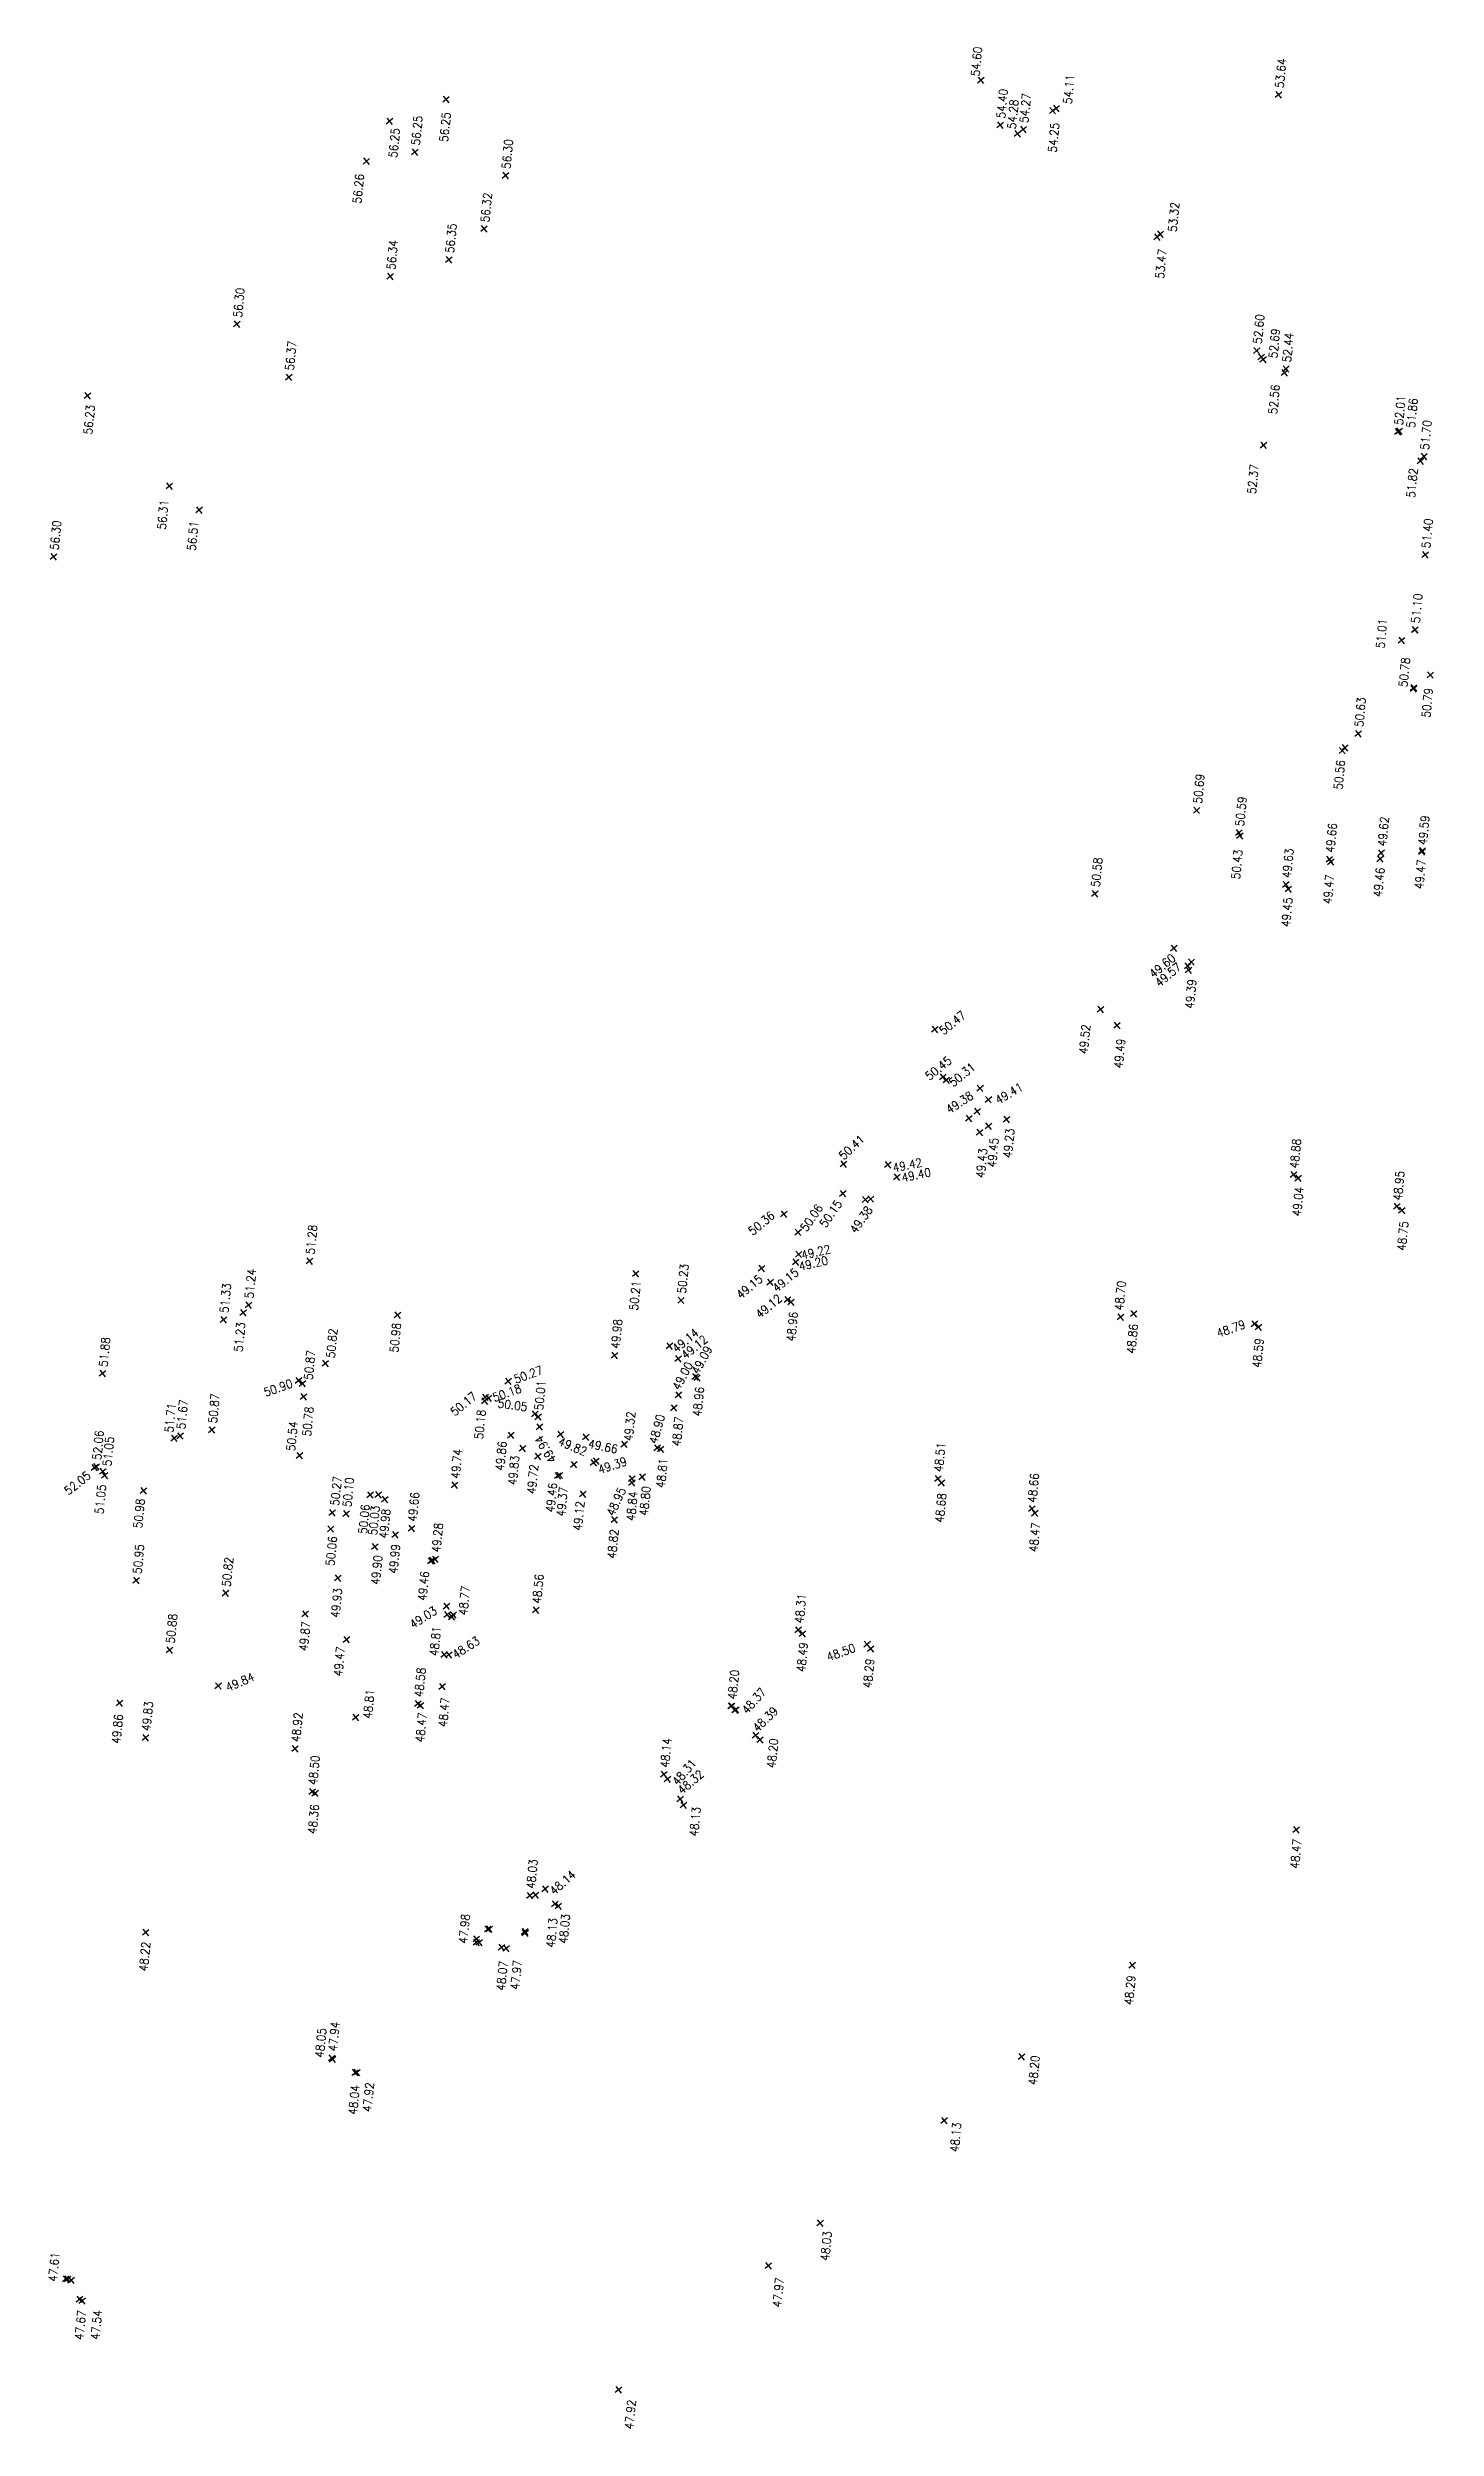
# Model space of a CAD drawing. Header units: metres. Extents: x 815 to 1022, y 915 to 1121.
# Drawn here: x 917.6 to 982.6, y 952.9 to 1064.3 of the extents above; entities that cross this region are included whole.
import ezdxf
from ezdxf.enums import TextEntityAlignment as Align

# ---------------------------------------------------------------- set-up
doc = ezdxf.new("R2010")
doc.units = ezdxf.units.M
doc.header["$LTSCALE"] = 2
doc.header["$PDMODE"] = 35
doc.header["$PDSIZE"] = 0.002
doc.linetypes.add('HIDDEN', pattern=[0.375, 0.25, -0.125])
for name, color, linetype in [('__TOPO', 7, 'Continuous'), ('ASPHALT', 5, 'Continuous'), ('BUILDG', 4, 'Continuous'), ('CONCRT', 5, 'Continuous'), ('CURB', 5, 'Continuous'), ('ELEV', 1, 'Continuous'), ('GUTTER', 7, 'Continuous'), ('HEDGEL', 66, 'HIDDEN'), ('NAME', 7, 'Continuous'), ('NATGRD', 7, 'Continuous'), ('NOTE', 2, 'Continuous'), ('RTWALL', 6, 'Continuous'), ('SIDEWALK', 5, 'Continuous'), ('STEP', 7, 'Continuous'), ('UTIL_O', 7, 'overhead power line'), ('X-OVER', 7, 'Continuous')]:
    doc.layers.add(name, color=color, linetype=linetype)
doc.styles.add('ROMANS', font='ROMANS.SHX')
doc.linetypes.add('overhead power line', pattern='A,1.5,-0.2,["OH",ROMANS,S=0.15,R=0,X=-0.07,Y=-0.075],-0.3', length=2)

# ---------------------------------------------------------------- blocks, each defined once
blk = doc.blocks.new('CROSS-UNDERHILL')
at = {"color": 1}
for p, q in [((0.001, 0), (-0.001, 0)), ((0, 0.001), (0, -0.001))]:
    blk.add_line(p, q, dxfattribs=at)
blk = doc.blocks.new('Point-Underhill')
at = {"lineweight": 0}
blk.add_point((0, 0), dxfattribs=at)
at = {"layer": '__TOPO'}
blk.add_point((0, 0), dxfattribs=at)
at = {"lineweight": 0}
blk.add_blockref('CROSS-UNDERHILL', (0, 0), dxfattribs=at)
at = {"layer": 'ELEV', "lineweight": 0, "style": 'ROMANS', "width": 0.9}
for tag, p in [('ELEV2', (-0.00106, 0.00325)), ('ELEV', (0.00114, 0.00112))]:
    blk.add_attdef(tag, text='', height=0.002, rotation=45, dxfattribs=at).set_placement(p, align=Align.MIDDLE_LEFT)
at = {"layer": 'NAME', "lineweight": 0, "style": 'ROMANS', "width": 0.9}
blk.add_attdef('NAME', text='', height=0.002, dxfattribs=at).set_placement((-0.00267, 0.00004), align=Align.MIDDLE_RIGHT)
at = {"layer": 'NOTE', "lineweight": 0, "style": 'ROMANS', "width": 0.9}
for tag, p in [('NOTE', (-0.00047, -0.00269)), ('NOTE2', (-0.00047, -0.00595))]:
    blk.add_attdef(tag, text='', height=0.002, dxfattribs=at).set_placement(p, align=Align.TOP_CENTER)

msp = doc.modelspace()

# ---------------------------------------------------------------- block references
at = {"layer": 'ASPHALT'}
ref = msp.add_blockref('Point-Underhill', (961.26, 1062.81, 54.6), dxfattribs=dict(at, xscale=200, yscale=200, zscale=0.8000000000000007, rotation=39.54500000000004))
ref.add_attrib('ELEV', '54.60', dxfattribs={"layer": 'ELEV', "lineweight": 0, "height": 0.4, "rotation": 84.545, "style": 'ROMANS', "width": 0.9}).set_placement((960.99, 1063), align=Align.MIDDLE_LEFT)
ref = msp.add_blockref('Point-Underhill', (975.19, 1062.13, 53.64), dxfattribs=dict(at, xscale=200.0000000000001, yscale=200.0000000000001, zscale=0.8000000000000007, rotation=39.54500000000002))
ref.add_attrib('ELEV', '53.64', dxfattribs={"layer": 'ELEV', "lineweight": 0, "height": 0.4, "rotation": 84.545, "style": 'ROMANS', "width": 0.9}).set_placement((975.23, 1062.45), align=Align.MIDDLE_LEFT)
ref = msp.add_blockref('Point-Underhill', (936.22, 1061.91, 56.25), dxfattribs=dict(at, xscale=200, yscale=200, zscale=0.8000000000000007, rotation=39.54500000000004))
ref.add_attrib('ELEV', '56.25', dxfattribs={"layer": 'ELEV', "lineweight": 0, "height": 0.4, "rotation": 84.545, "style": 'ROMANS', "width": 0.9}).set_placement((936.11, 1059.93), align=Align.MIDDLE_LEFT)
ref = msp.add_blockref('Point-Underhill', (962.97, 1060.3, 54.28), dxfattribs=dict(at, xscale=200, yscale=200, zscale=0.8000000000000007, rotation=39.54500000000004))
ref.add_attrib('ELEV', '54.28', dxfattribs={"layer": 'ELEV', "lineweight": 0, "height": 0.4, "rotation": 84.545, "style": 'ROMANS', "width": 0.9}).set_placement((962.69, 1060.53), align=Align.MIDDLE_LEFT)
ref = msp.add_blockref('Point-Underhill', (963.24, 1060.51, 54.27), dxfattribs=dict(at, xscale=200, yscale=200, zscale=0.8000000000000007, rotation=39.54500000000004))
ref.add_attrib('ELEV', '54.27', dxfattribs={"layer": 'ELEV', "lineweight": 0, "height": 0.4, "rotation": 84.545, "style": 'ROMANS', "width": 0.9}).set_placement((963.27, 1060.82), align=Align.MIDDLE_LEFT)
ref = msp.add_blockref('Point-Underhill', (933.58, 1060.89, 56.25), dxfattribs=dict(at, xscale=200, yscale=200, zscale=0.8000000000000007, rotation=39.54500000000004))
ref.add_attrib('ELEV', '56.25', dxfattribs={"layer": 'ELEV', "lineweight": 0, "height": 0.4, "rotation": 84.545, "style": 'ROMANS', "width": 0.9}).set_placement((933.73, 1059.19), align=Align.MIDDLE_LEFT)
ref = msp.add_blockref('Point-Underhill', (934.76, 1059.45, 56.25), dxfattribs=dict(at, xscale=200, yscale=200, zscale=0.8000000000000007, rotation=39.54500000000004))
ref.add_attrib('ELEV', '56.25', dxfattribs={"layer": 'ELEV', "lineweight": 0, "height": 0.4, "rotation": 84.545, "style": 'ROMANS', "width": 0.9}).set_placement((934.79, 1059.77), align=Align.MIDDLE_LEFT)
ref = msp.add_blockref('Point-Underhill', (932.49, 1059.02, 56.26), dxfattribs=dict(at, xscale=200, yscale=200, zscale=0.8000000000000007, rotation=39.54500000000004))
ref.add_attrib('ELEV', '56.26', dxfattribs={"layer": 'ELEV', "lineweight": 0, "height": 0.4, "rotation": 84.545, "style": 'ROMANS', "width": 0.9}).set_placement((932.05, 1057.05), align=Align.MIDDLE_LEFT)
ref = msp.add_blockref('Point-Underhill', (938, 1055.86, 56.32), dxfattribs=dict(at, xscale=200, yscale=200, zscale=0.8000000000000007, rotation=39.54500000000004))
ref.add_attrib('ELEV', '56.32', dxfattribs={"layer": 'ELEV', "lineweight": 0, "height": 0.4, "rotation": 84.545, "style": 'ROMANS', "width": 0.9}).set_placement((938.04, 1056.17), align=Align.MIDDLE_LEFT)
ref = msp.add_blockref('Point-Underhill', (933.61, 1053.63, 56.34), dxfattribs=dict(at, xscale=200, yscale=200, zscale=0.8000000000000007, rotation=39.54500000000004))
ref.add_attrib('ELEV', '56.34', dxfattribs={"layer": 'ELEV', "lineweight": 0, "height": 0.4, "rotation": 84.545, "style": 'ROMANS', "width": 0.9}).set_placement((933.64, 1053.95), align=Align.MIDDLE_LEFT)
ref = msp.add_blockref('Point-Underhill', (936.35, 1054.41, 56.35), dxfattribs=dict(at, xscale=200, yscale=200, zscale=0.8000000000000007, rotation=39.54500000000004))
ref.add_attrib('ELEV', '56.35', dxfattribs={"layer": 'ELEV', "lineweight": 0, "height": 0.4, "rotation": 84.545, "style": 'ROMANS', "width": 0.9}).set_placement((936.39, 1054.73), align=Align.MIDDLE_LEFT)
ref = msp.add_blockref('Point-Underhill', (926.43, 1051.4, 56.3), dxfattribs=dict(at, xscale=200, yscale=200, zscale=0.8000000000000007, rotation=39.54500000000004))
ref.add_attrib('ELEV', '56.30', dxfattribs={"layer": 'ELEV', "lineweight": 0, "height": 0.4, "rotation": 84.545, "style": 'ROMANS', "width": 0.9}).set_placement((926.46, 1051.72), align=Align.MIDDLE_LEFT)
ref = msp.add_blockref('Point-Underhill', (928.86, 1048.91, 56.37), dxfattribs=dict(at, xscale=200.0000000000001, yscale=200.0000000000001, zscale=0.8000000000000007, rotation=39.54500000000002))
ref.add_attrib('ELEV', '56.37', dxfattribs={"layer": 'ELEV', "lineweight": 0, "height": 0.4, "rotation": 84.545, "style": 'ROMANS', "width": 0.9}).set_placement((928.89, 1049.23), align=Align.MIDDLE_LEFT)
ref = msp.add_blockref('Point-Underhill', (919.44, 1048.04, 56.23), dxfattribs=dict(at, xscale=200.0000000000001, yscale=200.0000000000001, zscale=0.8000000000000007, rotation=39.54500000000002))
ref.add_attrib('ELEV', '56.23', dxfattribs={"layer": 'ELEV', "lineweight": 0, "height": 0.4, "rotation": 84.545, "style": 'ROMANS', "width": 0.9}).set_placement((919.45, 1046.24), align=Align.MIDDLE_LEFT)
ref = msp.add_blockref('Point-Underhill', (923.27, 1043.82, 56.31), dxfattribs=dict(at, xscale=200.0000000000001, yscale=200.0000000000001, zscale=0.8000000000000007, rotation=39.54500000000002))
ref.add_attrib('ELEV', '56.31', dxfattribs={"layer": 'ELEV', "lineweight": 0, "height": 0.4, "rotation": 84.545, "style": 'ROMANS', "width": 0.9}).set_placement((922.9, 1041.79), align=Align.MIDDLE_LEFT)
ref = msp.add_blockref('Point-Underhill', (978.92, 1032.23, 50.63), dxfattribs=dict(at, xscale=200.0000000000001, yscale=200.0000000000001, zscale=0.8000000000000007, rotation=39.54500000000002))
ref.add_attrib('ELEV', '50.63', dxfattribs={"layer": 'ELEV', "lineweight": 0, "height": 0.4, "rotation": 84.545, "style": 'ROMANS', "width": 0.9}).set_placement((978.95, 1032.55), align=Align.MIDDLE_LEFT)
ref = msp.add_blockref('Point-Underhill', (929.83, 1007.55, 51.28), dxfattribs=dict(at, xscale=200.0000000000001, yscale=200.0000000000001, zscale=0.8000000000000007, rotation=39.54500000000002))
ref.add_attrib('ELEV', '51.28', dxfattribs={"layer": 'ELEV', "lineweight": 0, "height": 0.4, "rotation": 84.545, "style": 'ROMANS', "width": 0.9}).set_placement((929.86, 1007.87), align=Align.MIDDLE_LEFT)
ref = msp.add_blockref('Point-Underhill', (926.97, 1005.49, 51.24), dxfattribs=dict(at, xscale=200.0000000000001, yscale=200.0000000000001, zscale=0.8000000000000007, rotation=39.54500000000002))
ref.add_attrib('ELEV', '51.24', dxfattribs={"layer": 'ELEV', "lineweight": 0, "height": 0.4, "rotation": 84.545, "style": 'ROMANS', "width": 0.9}).set_placement((927, 1005.81), align=Align.MIDDLE_LEFT)
ref = msp.add_blockref('Point-Underhill', (925.8, 1004.81, 51.33), dxfattribs=dict(at, xscale=200.0000000000001, yscale=200.0000000000001, zscale=0.8000000000000007, rotation=39.54500000000002))
ref.add_attrib('ELEV', '51.33', dxfattribs={"layer": 'ELEV', "lineweight": 0, "height": 0.4, "rotation": 84.545, "style": 'ROMANS', "width": 0.9}).set_placement((925.83, 1005.13), align=Align.MIDDLE_LEFT)
ref = msp.add_blockref('Point-Underhill', (926.73, 1005.13, 51.23), dxfattribs=dict(at, xscale=200, yscale=200, zscale=0.8000000000000007, rotation=39.54500000000004))
ref.add_attrib('ELEV', '51.23', dxfattribs={"layer": 'ELEV', "lineweight": 0, "height": 0.4, "rotation": 84.545, "style": 'ROMANS', "width": 0.9}).set_placement((926.49, 1003.31), align=Align.MIDDLE_LEFT)
ref = msp.add_blockref('Point-Underhill', (933.95, 1005.03, 50.98), dxfattribs=dict(at, xscale=200, yscale=200, zscale=0.8000000000000007, rotation=39.54500000000004))
ref.add_attrib('ELEV', '50.98', dxfattribs={"layer": 'ELEV', "lineweight": 0, "height": 0.4, "rotation": 84.545, "style": 'ROMANS', "width": 0.9}).set_placement((933.78, 1003.28), align=Align.MIDDLE_LEFT)
ref = msp.add_blockref('Point-Underhill', (920.14, 1002.29, 51.88), dxfattribs=dict(at, xscale=200.0000000000001, yscale=200.0000000000001, zscale=0.8000000000000007, rotation=39.54500000000002))
ref.add_attrib('ELEV', '51.88', dxfattribs={"layer": 'ELEV', "lineweight": 0, "height": 0.4, "rotation": 84.545, "style": 'ROMANS', "width": 0.9}).set_placement((920.17, 1002.61), align=Align.MIDDLE_LEFT)
ref = msp.add_blockref('Point-Underhill', (930.57, 1002.76, 50.82), dxfattribs=dict(at, xscale=200.0000000000001, yscale=200.0000000000001, zscale=0.8000000000000007, rotation=39.54500000000002))
ref.add_attrib('ELEV', '50.82', dxfattribs={"layer": 'ELEV', "lineweight": 0, "height": 0.4, "rotation": 84.545, "style": 'ROMANS', "width": 0.9}).set_placement((930.81, 1003.02), align=Align.MIDDLE_LEFT)
ref = msp.add_blockref('Point-Underhill', (929.5, 1001.82, 50.87), dxfattribs=dict(at, xscale=200, yscale=200, zscale=0.8000000000000007, rotation=39.54500000000004))
ref.add_attrib('ELEV', '50.87', dxfattribs={"layer": 'ELEV', "lineweight": 0, "height": 0.4, "rotation": 84.545, "style": 'ROMANS', "width": 0.9}).set_placement((929.77, 1002), align=Align.MIDDLE_LEFT)
ref = msp.add_blockref('Point-Underhill', (929.31, 1001.96, 50.9), dxfattribs=dict(at, xscale=200, yscale=200, zscale=0.8000000000000007, rotation=39.54500000000004))
ref.add_attrib('ELEV', '50.90', dxfattribs={"layer": 'ELEV', "lineweight": 0, "height": 0.4, "rotation": 19.5329, "style": 'ROMANS', "width": 0.9}).set_placement((927.71, 1001.39), align=Align.MIDDLE_LEFT)
ref = msp.add_blockref('Point-Underhill', (938.21, 1001.14, 50.18), dxfattribs=dict(at, xscale=200.0000000000001, yscale=200.0000000000001, zscale=0.8000000000000007, rotation=39.54500000000002))
ref.add_attrib('ELEV', '50.18', dxfattribs={"layer": 'ELEV', "lineweight": 0, "height": 0.4, "rotation": 20.0219, "style": 'ROMANS', "width": 0.9}).set_placement((938.42, 1001.15), align=Align.MIDDLE_LEFT)
ref = msp.add_blockref('Point-Underhill', (923.49, 999.26, 51.71), dxfattribs=dict(at, xscale=200, yscale=200, zscale=0.8000000000000007, rotation=39.54500000000004))
ref.add_attrib('ELEV', '51.71', dxfattribs={"layer": 'ELEV', "lineweight": 0, "height": 0.4, "rotation": 84.545, "style": 'ROMANS', "width": 0.9}).set_placement((923.25, 999.53), align=Align.MIDDLE_LEFT)
ref = msp.add_blockref('Point-Underhill', (923.78, 999.37, 51.67), dxfattribs=dict(at, xscale=200.0000000000001, yscale=200.0000000000001, zscale=0.8000000000000007, rotation=39.54500000000002))
ref.add_attrib('ELEV', '51.67', dxfattribs={"layer": 'ELEV', "lineweight": 0, "height": 0.4, "rotation": 84.545, "style": 'ROMANS', "width": 0.9}).set_placement((923.81, 999.69), align=Align.MIDDLE_LEFT)
ref = msp.add_blockref('Point-Underhill', (925.26, 999.65, 50.87), dxfattribs=dict(at, xscale=200.0000000000001, yscale=200.0000000000001, zscale=0.8000000000000007, rotation=39.54500000000002))
ref.add_attrib('ELEV', '50.87', dxfattribs={"layer": 'ELEV', "lineweight": 0, "height": 0.4, "rotation": 84.545, "style": 'ROMANS', "width": 0.9}).set_placement((925.29, 999.97), align=Align.MIDDLE_LEFT)
ref = msp.add_blockref('Point-Underhill', (929.55, 1001.2, 50.78), dxfattribs=dict(at, xscale=200.0000000000001, yscale=200.0000000000001, zscale=0.8000000000000007, rotation=39.54500000000002))
ref.add_attrib('ELEV', '50.78', dxfattribs={"layer": 'ELEV', "lineweight": 0, "height": 0.4, "rotation": 84.545, "style": 'ROMANS', "width": 0.9}).set_placement((929.69, 999.36), align=Align.MIDDLE_LEFT)
ref = msp.add_blockref('Point-Underhill', (938.03, 1001, 50.18), dxfattribs=dict(at, xscale=200.0000000000001, yscale=200.0000000000001, zscale=0.8000000000000007, rotation=39.54500000000002))
ref.add_attrib('ELEV', '50.18', dxfattribs={"layer": 'ELEV', "lineweight": 0, "height": 0.4, "rotation": 84.545, "style": 'ROMANS', "width": 0.9}).set_placement((937.75, 999.22), align=Align.MIDDLE_LEFT)
ref = msp.add_blockref('Point-Underhill', (919.84, 997.93, 52.06), dxfattribs=dict(at, xscale=200.0000000000001, yscale=200.0000000000001, zscale=0.8000000000000007, rotation=39.54500000000002))
ref.add_attrib('ELEV', '52.06', dxfattribs={"layer": 'ELEV', "lineweight": 0, "height": 0.4, "rotation": 84.545, "style": 'ROMANS', "width": 0.9}).set_placement((919.87, 998.25), align=Align.MIDDLE_LEFT)
ref = msp.add_blockref('Point-Underhill', (929.36, 998.45, 50.54), dxfattribs=dict(at, xscale=200, yscale=200, zscale=0.8000000000000007, rotation=39.54500000000004))
ref.add_attrib('ELEV', '50.54', dxfattribs={"layer": 'ELEV', "lineweight": 0, "height": 0.4, "rotation": 84.545, "style": 'ROMANS', "width": 0.9}).set_placement((928.95, 998.67), align=Align.MIDDLE_LEFT)
ref = msp.add_blockref('Point-Underhill', (939.25, 999.4, 49.86), dxfattribs=dict(at, xscale=200, yscale=200, zscale=0.8000000000000007, rotation=39.54500000000004))
ref.add_attrib('ELEV', '49.86', dxfattribs={"layer": 'ELEV', "lineweight": 0, "height": 0.4, "rotation": 84.545, "style": 'ROMANS', "width": 0.9}).set_placement((938.73, 997.74), align=Align.MIDDLE_LEFT)
ref = msp.add_blockref('Point-Underhill', (920.15, 997.71, 51.05), dxfattribs=dict(at, xscale=200.0000000000001, yscale=200.0000000000001, zscale=0.8000000000000007, rotation=39.54500000000002))
ref.add_attrib('ELEV', '51.05', dxfattribs={"layer": 'ELEV', "lineweight": 0, "height": 0.4, "rotation": 84.545, "style": 'ROMANS', "width": 0.9}).set_placement((920.35, 997.96), align=Align.MIDDLE_LEFT)
ref = msp.add_blockref('Point-Underhill', (919.76, 997.89, 52.05), dxfattribs=dict(at, xscale=200.0000000000001, yscale=200.0000000000001, zscale=0.8000000000000007, rotation=39.54500000000002))
ref.add_attrib('ELEV', '52.05', dxfattribs={"layer": 'ELEV', "lineweight": 0, "height": 0.4, "rotation": 38.2112, "style": 'ROMANS', "width": 0.9}).set_placement((918.42, 996.74), align=Align.MIDDLE_LEFT)
ref = msp.add_blockref('Point-Underhill', (920.24, 997.52, 51.05), dxfattribs=dict(at, xscale=200, yscale=200, zscale=0.8000000000000007, rotation=39.54500000000004))
ref.add_attrib('ELEV', '51.05', dxfattribs={"layer": 'ELEV', "lineweight": 0, "height": 0.4, "rotation": 84.545, "style": 'ROMANS', "width": 0.9}).set_placement((919.98, 995.72), align=Align.MIDDLE_LEFT)
ref = msp.add_blockref('Point-Underhill', (930.89, 995.78, 50.27), dxfattribs=dict(at, xscale=200.0000000000001, yscale=200.0000000000001, zscale=0.8000000000000007, rotation=39.54500000000002))
ref.add_attrib('ELEV', '50.27', dxfattribs={"layer": 'ELEV', "lineweight": 0, "height": 0.4, "rotation": 84.545, "style": 'ROMANS', "width": 0.9}).set_placement((931.01, 996.11), align=Align.MIDDLE_LEFT)
ref = msp.add_blockref('Point-Underhill', (922.06, 996.8, 50.98), dxfattribs=dict(at, xscale=200, yscale=200, zscale=0.8000000000000007, rotation=39.54500000000004))
ref.add_attrib('ELEV', '50.98', dxfattribs={"layer": 'ELEV', "lineweight": 0, "height": 0.4, "rotation": 84.545, "style": 'ROMANS', "width": 0.9}).set_placement((921.79, 995.06), align=Align.MIDDLE_LEFT)
ref = msp.add_blockref('Point-Underhill', (932.67, 996.61, 50.06), dxfattribs=dict(at, xscale=200.0000000000001, yscale=200.0000000000001, zscale=0.8000000000000007, rotation=39.54500000000002))
ref.add_attrib('ELEV', '50.06', dxfattribs={"layer": 'ELEV', "lineweight": 0, "height": 0.4, "rotation": 84.545, "style": 'ROMANS', "width": 0.9}).set_placement((932.32, 994.79), align=Align.MIDDLE_LEFT)
ref = msp.add_blockref('Point-Underhill', (933.05, 996.62, 50.03), dxfattribs=dict(at, xscale=200.0000000000001, yscale=200.0000000000001, zscale=0.8000000000000007, rotation=39.54500000000002))
ref.add_attrib('ELEV', '50.03', dxfattribs={"layer": 'ELEV', "lineweight": 0, "height": 0.4, "rotation": 84.545, "style": 'ROMANS', "width": 0.9}).set_placement((932.79, 994.73), align=Align.MIDDLE_LEFT)
ref = msp.add_blockref('Point-Underhill', (933.36, 996.4, 49.98), dxfattribs=dict(at, xscale=200.0000000000001, yscale=200.0000000000001, zscale=0.8000000000000007, rotation=39.54500000000002))
ref.add_attrib('ELEV', '49.98', dxfattribs={"layer": 'ELEV', "lineweight": 0, "height": 0.4, "rotation": 84.545, "style": 'ROMANS', "width": 0.9}).set_placement((933.29, 994.58), align=Align.MIDDLE_LEFT)
ref = msp.add_blockref('Point-Underhill', (944.1, 995.45, 48.82), dxfattribs=dict(at, xscale=200.0000000000001, yscale=200.0000000000001, zscale=0.8000000000000007, rotation=39.54500000000002))
ref.add_attrib('ELEV', '48.82', dxfattribs={"layer": 'ELEV', "lineweight": 0, "height": 0.4, "rotation": 84.545, "style": 'ROMANS', "width": 0.9}).set_placement((943.97, 993.63), align=Align.MIDDLE_LEFT)
ref = msp.add_blockref('Point-Underhill', (921.72, 992.61, 50.95), dxfattribs=dict(at, xscale=200, yscale=200, zscale=0.8000000000000007, rotation=39.54500000000004))
ref.add_attrib('ELEV', '50.95', dxfattribs={"layer": 'ELEV', "lineweight": 0, "height": 0.4, "rotation": 84.545, "style": 'ROMANS', "width": 0.9}).set_placement((921.76, 992.92), align=Align.MIDDLE_LEFT)
ref = msp.add_blockref('Point-Underhill', (925.9, 992.01, 50.82), dxfattribs=dict(at, xscale=200.0000000000001, yscale=200.0000000000001, zscale=0.8000000000000007, rotation=39.54500000000002))
ref.add_attrib('ELEV', '50.82', dxfattribs={"layer": 'ELEV', "lineweight": 0, "height": 0.4, "rotation": 84.545, "style": 'ROMANS', "width": 0.9}).set_placement((925.93, 992.32), align=Align.MIDDLE_LEFT)
ref = msp.add_blockref('Point-Underhill', (940.42, 991.22, 48.56), dxfattribs=dict(at, xscale=200.0000000000001, yscale=200.0000000000001, zscale=0.8000000000000007, rotation=39.54500000000002))
ref.add_attrib('ELEV', '48.56', dxfattribs={"layer": 'ELEV', "lineweight": 0, "height": 0.4, "rotation": 84.545, "style": 'ROMANS', "width": 0.9}).set_placement((940.46, 991.53), align=Align.MIDDLE_LEFT)
ref = msp.add_blockref('Point-Underhill', (923.28, 989.35, 50.88), dxfattribs=dict(at, xscale=200, yscale=200, zscale=0.8000000000000007, rotation=39.54500000000004))
ref.add_attrib('ELEV', '50.88', dxfattribs={"layer": 'ELEV', "lineweight": 0, "height": 0.4, "rotation": 84.545, "style": 'ROMANS', "width": 0.9}).set_placement((923.31, 989.67), align=Align.MIDDLE_LEFT)
ref = msp.add_blockref('Point-Underhill', (936.04, 987.64, 48.47), dxfattribs=dict(at, xscale=200, yscale=200, zscale=0.8000000000000007, rotation=39.54500000000004))
ref.add_attrib('ELEV', '48.47', dxfattribs={"layer": 'ELEV', "lineweight": 0, "height": 0.4, "rotation": 84.545, "style": 'ROMANS', "width": 0.9}).set_placement((936.06, 985.75), align=Align.MIDDLE_LEFT)
at = {"layer": 'BUILDG'}
ref = msp.add_blockref('Point-Underhill', (962.16, 1060.71, 54.4), dxfattribs=dict(at, xscale=200, yscale=200, zscale=0.8000000000000007, rotation=39.54500000000004))
ref.add_attrib('ELEV', '54.40', dxfattribs={"layer": 'ELEV', "lineweight": 0, "height": 0.4, "rotation": 84.545, "style": 'ROMANS', "width": 0.9}).set_placement((962.19, 1061.03), align=Align.MIDDLE_LEFT)
ref = msp.add_blockref('Point-Underhill', (981.57, 1037.09, 51.1), dxfattribs=dict(at, xscale=200, yscale=200, zscale=0.8000000000000007, rotation=39.54500000000004))
ref.add_attrib('ELEV', '51.10', dxfattribs={"layer": 'ELEV', "lineweight": 0, "height": 0.4, "rotation": 84.545, "style": 'ROMANS', "width": 0.9}).set_placement((981.6, 1037.41), align=Align.MIDDLE_LEFT)
at = {"layer": 'BUILDG', "xscale": 200.0000000000001, "yscale": 200.0000000000001, "zscale": 0.8000000000000007, "rotation": 39.54500000000002}
msp.add_blockref('Point-Underhill', (981.58, 1037.09, 51.13), dxfattribs=at)
at = {"layer": 'BUILDG'}
ref = msp.add_blockref('Point-Underhill', (966.59, 1024.74, 50.58), dxfattribs=dict(at, xscale=200, yscale=200, zscale=0.8000000000000007, rotation=39.54500000000004))
ref.add_attrib('ELEV', '50.58', dxfattribs={"layer": 'ELEV', "lineweight": 0, "height": 0.4, "rotation": 84.545, "style": 'ROMANS', "width": 0.9}).set_placement((966.62, 1025.06), align=Align.MIDDLE_LEFT)
ref = msp.add_blockref('Point-Underhill', (945.1, 1006.96, 50.21), dxfattribs=dict(at, xscale=200.0000000000001, yscale=200.0000000000001, zscale=0.8000000000000007, rotation=39.54500000000002))
ref.add_attrib('ELEV', '50.21', dxfattribs={"layer": 'ELEV', "lineweight": 0, "height": 0.4, "rotation": 84.545, "style": 'ROMANS', "width": 0.9}).set_placement((945, 1005.25), align=Align.MIDDLE_LEFT)
ref = msp.add_blockref('Point-Underhill', (938.05, 1001.18, 50.17), dxfattribs=dict(at, xscale=200.0000000000001, yscale=200.0000000000001, zscale=0.8000000000000007, rotation=39.54500000000002))
ref.add_attrib('ELEV', '50.17', dxfattribs={"layer": 'ELEV', "lineweight": 0, "height": 0.4, "rotation": 39.7605, "style": 'ROMANS', "width": 0.9}).set_placement((936.51, 1000.43), align=Align.MIDDLE_LEFT)
at = {"layer": 'CONCRT'}
ref = msp.add_blockref('Point-Underhill', (939, 1058.35, 56.3), dxfattribs=dict(at, xscale=200.0000000000001, yscale=200.0000000000001, zscale=0.8000000000000007, rotation=39.54500000000002))
ref.add_attrib('ELEV', '56.30', dxfattribs={"layer": 'ELEV', "lineweight": 0, "height": 0.4, "rotation": 84.545, "style": 'ROMANS', "width": 0.9}).set_placement((939.03, 1058.67), align=Align.MIDDLE_LEFT)
ref = msp.add_blockref('Point-Underhill', (924.67, 1042.7, 56.51), dxfattribs=dict(at, xscale=200.0000000000001, yscale=200.0000000000001, zscale=0.8000000000000007, rotation=39.54500000000002))
ref.add_attrib('ELEV', '56.51', dxfattribs={"layer": 'ELEV', "lineweight": 0, "height": 0.4, "rotation": 84.545, "style": 'ROMANS', "width": 0.9}).set_placement((924.3, 1040.8), align=Align.MIDDLE_LEFT)
ref = msp.add_blockref('Point-Underhill', (917.85, 1040.51, 56.3), dxfattribs=dict(at, xscale=200, yscale=200, zscale=0.8000000000000007, rotation=39.54500000000004))
ref.add_attrib('ELEV', '56.30', dxfattribs={"layer": 'ELEV', "lineweight": 0, "height": 0.4, "rotation": 84.545, "style": 'ROMANS', "width": 0.9}).set_placement((917.88, 1040.83), align=Align.MIDDLE_LEFT)
ref = msp.add_blockref('Point-Underhill', (980.95, 1036.6, 51.01), dxfattribs=dict(at, xscale=200.0000000000001, yscale=200.0000000000001, zscale=0.8000000000000007, rotation=39.54500000000002))
ref.add_attrib('ELEV', '51.01', dxfattribs={"layer": 'ELEV', "lineweight": 0, "height": 0.4, "rotation": 84.545, "style": 'ROMANS', "width": 0.9}).set_placement((979.95, 1036.23), align=Align.MIDDLE_LEFT)
ref = msp.add_blockref('Point-Underhill', (982.3, 1034.98, 50.79), dxfattribs=dict(at, xscale=200, yscale=200, zscale=0.8000000000000007, rotation=39.54500000000004))
ref.add_attrib('ELEV', '50.79', dxfattribs={"layer": 'ELEV', "lineweight": 0, "height": 0.4, "rotation": 84.545, "style": 'ROMANS', "width": 0.9}).set_placement((982.09, 1032.99), align=Align.MIDDLE_LEFT)
at = {"layer": 'CONCRT', "xscale": 200.0000000000001, "yscale": 200.0000000000001, "zscale": 0.8000000000000007, "rotation": 39.54500000000002}
for p in [(981.51, 1034.33, 50.76), (960.7, 1014.23, 49.46), (961.08, 1014.56, 49.47)]:
    msp.add_blockref('Point-Underhill', p, dxfattribs=at)
at = {"layer": 'CONCRT'}
ref = msp.add_blockref('Point-Underhill', (961.2, 1013.57, 49.43), dxfattribs=dict(at, xscale=200, yscale=200, zscale=0.8000000000000007, rotation=39.54500000000004))
ref.add_attrib('ELEV', '49.43', dxfattribs={"layer": 'ELEV', "lineweight": 0, "height": 0.4, "rotation": 84.545, "style": 'ROMANS', "width": 0.9}).set_placement((961.23, 1011.45), align=Align.MIDDLE_LEFT)
ref = msp.add_blockref('Point-Underhill', (961.61, 1013.87, 49.45), dxfattribs=dict(at, xscale=200.0000000000001, yscale=200.0000000000001, zscale=0.8000000000000007, rotation=39.54500000000002))
ref.add_attrib('ELEV', '49.45', dxfattribs={"layer": 'ELEV', "lineweight": 0, "height": 0.4, "rotation": 84.545, "style": 'ROMANS', "width": 0.9}).set_placement((961.76, 1011.94), align=Align.MIDDLE_LEFT)
at = {"layer": 'CURB'}
ref = msp.add_blockref('Point-Underhill', (964.62, 1061.39, 54.25), dxfattribs=dict(at, xscale=200.0000000000001, yscale=200.0000000000001, zscale=0.8000000000000007, rotation=39.54500000000002))
ref.add_attrib('ELEV', '54.25', dxfattribs={"layer": 'ELEV', "lineweight": 0, "height": 0.4, "rotation": 84.545, "style": 'ROMANS', "width": 0.9}).set_placement((964.6, 1059.44), align=Align.MIDDLE_LEFT)
ref = msp.add_blockref('Point-Underhill', (969.51, 1055.47, 53.47), dxfattribs=dict(at, xscale=200.0000000000001, yscale=200.0000000000001, zscale=0.8000000000000007, rotation=39.54500000000002))
ref.add_attrib('ELEV', '53.47', dxfattribs={"layer": 'ELEV', "lineweight": 0, "height": 0.4, "rotation": 84.545, "style": 'ROMANS', "width": 0.9}).set_placement((969.63, 1053.53), align=Align.MIDDLE_LEFT)
at = {"layer": 'CURB', "zscale": 0.8000000000000007}
for p, xscale, yscale, rotation in [((974.38, 1049.85, 52.71), 200.0000000000001, 200.0000000000001, 39.54500000000002), ((971.11, 1021.55, 49.57), 200.0000000000001, 200.0000000000001, 39.54500000000002), ((935.57, 993.54, 49.46), 200.0000000000001, 200.0000000000001, 39.54500000000002), ((936.27, 991, 49.06), 200, 200, 39.54500000000004), ((949.75, 986.54, 48.38), 200.0000000000001, 200.0000000000001, 39.54500000000002), ((940.41, 977.88, 48.14), 200, 200, 39.54500000000004), ((937.64, 975.67, 48.1), 200, 200, 39.54500000000004), ((937.77, 975.67, 48.08), 200.0000000000001, 200.0000000000001, 39.54500000000002), ((938.24, 976.29, 48.08), 200.0000000000001, 200.0000000000001, 39.54500000000002), ((939.91, 976.18, 48.07), 200, 200, 39.54500000000004), ((939.91, 976.15, 48.07), 200, 200, 39.54500000000004), ((918.5, 959.91, 47.7), 200.0000000000001, 200.0000000000001, 39.54500000000002), ((918.67, 959.86, 47.69), 200.0000000000001, 200.0000000000001, 39.54500000000002)]:
    msp.add_blockref('Point-Underhill', p, dxfattribs=dict(at, xscale=xscale, yscale=yscale, rotation=rotation))
at = {"layer": 'CURB'}
ref = msp.add_blockref('Point-Underhill', (975.47, 1049.12, 52.56), dxfattribs=dict(at, xscale=200.0000000000001, yscale=200.0000000000001, zscale=0.8000000000000007, rotation=39.54500000000002))
ref.add_attrib('ELEV', '52.56', dxfattribs={"layer": 'ELEV', "lineweight": 0, "height": 0.4, "rotation": 84.545, "style": 'ROMANS', "width": 0.9}).set_placement((974.92, 1047.19), align=Align.MIDDLE_LEFT)
ref = msp.add_blockref('Point-Underhill', (980.78, 1046.36, 52.01), dxfattribs=dict(at, xscale=200, yscale=200, zscale=0.8000000000000007, rotation=39.54500000000004))
ref.add_attrib('ELEV', '52.01', dxfattribs={"layer": 'ELEV', "lineweight": 0, "height": 0.4, "rotation": 84.545, "style": 'ROMANS', "width": 0.9}).set_placement((980.81, 1046.68), align=Align.MIDDLE_LEFT)
ref = msp.add_blockref('Point-Underhill', (981.84, 1044.99, 51.82), dxfattribs=dict(at, xscale=200, yscale=200, zscale=0.8000000000000007, rotation=39.54500000000004))
ref.add_attrib('ELEV', '51.82', dxfattribs={"layer": 'ELEV', "lineweight": 0, "height": 0.4, "rotation": 84.545, "style": 'ROMANS', "width": 0.9}).set_placement((981.38, 1043.28), align=Align.MIDDLE_LEFT)
ref = msp.add_blockref('Point-Underhill', (973.33, 1027.6, 50.59), dxfattribs=dict(at, xscale=200, yscale=200, zscale=0.8000000000000007, rotation=39.54500000000004))
ref.add_attrib('ELEV', '50.59', dxfattribs={"layer": 'ELEV', "lineweight": 0, "height": 0.4, "rotation": 84.545, "style": 'ROMANS', "width": 0.9}).set_placement((973.37, 1027.91), align=Align.MIDDLE_LEFT)
ref = msp.add_blockref('Point-Underhill', (980, 1026.65, 49.62), dxfattribs=dict(at, xscale=200, yscale=200, zscale=0.8000000000000007, rotation=39.54500000000004))
ref.add_attrib('ELEV', '49.62', dxfattribs={"layer": 'ELEV', "lineweight": 0, "height": 0.4, "rotation": 84.545, "style": 'ROMANS', "width": 0.9}).set_placement((980.03, 1026.97), align=Align.MIDDLE_LEFT)
ref = msp.add_blockref('Point-Underhill', (981.9, 1026.71, 49.59), dxfattribs=dict(at, xscale=200, yscale=200, zscale=0.8000000000000007, rotation=39.54500000000004))
ref.add_attrib('ELEV', '49.59', dxfattribs={"layer": 'ELEV', "lineweight": 0, "height": 0.4, "rotation": 84.545, "style": 'ROMANS', "width": 0.9}).set_placement((981.93, 1027.03), align=Align.MIDDLE_LEFT)
ref = msp.add_blockref('Point-Underhill', (977.57, 1026.35, 49.66), dxfattribs=dict(at, xscale=200, yscale=200, zscale=0.8000000000000007, rotation=39.54500000000004))
ref.add_attrib('ELEV', '49.66', dxfattribs={"layer": 'ELEV', "lineweight": 0, "height": 0.4, "rotation": 84.545, "style": 'ROMANS', "width": 0.9}).set_placement((977.6, 1026.67), align=Align.MIDDLE_LEFT)
ref = msp.add_blockref('Point-Underhill', (975.54, 1025.17, 49.63), dxfattribs=dict(at, xscale=200.0000000000001, yscale=200.0000000000001, zscale=0.8000000000000007, rotation=39.54500000000002))
ref.add_attrib('ELEV', '49.63', dxfattribs={"layer": 'ELEV', "lineweight": 0, "height": 0.4, "rotation": 84.545, "style": 'ROMANS', "width": 0.9}).set_placement((975.57, 1025.48), align=Align.MIDDLE_LEFT)
ref = msp.add_blockref('Point-Underhill', (959.48, 1016.16, 50.45), dxfattribs=dict(at, xscale=200, yscale=200, zscale=0.8000000000000007, rotation=39.54500000000004))
ref.add_attrib('ELEV', '50.45', dxfattribs={"layer": 'ELEV', "lineweight": 0, "height": 0.4, "rotation": 39.1287, "style": 'ROMANS', "width": 0.9}).set_placement((958.73, 1016.14), align=Align.MIDDLE_LEFT)
ref = msp.add_blockref('Point-Underhill', (954.83, 1012.09, 50.41), dxfattribs=dict(at, xscale=200, yscale=200, zscale=0.8000000000000007, rotation=39.54500000000004))
ref.add_attrib('ELEV', '50.41', dxfattribs={"layer": 'ELEV', "lineweight": 0, "height": 0.4, "rotation": 42.8092, "style": 'ROMANS', "width": 0.9}).set_placement((954.7, 1012.41), align=Align.MIDDLE_LEFT)
ref = msp.add_blockref('Point-Underhill', (976.11, 1011.43, 49.04), dxfattribs=dict(at, xscale=200.0000000000001, yscale=200.0000000000001, zscale=0.8000000000000007, rotation=39.54500000000002))
ref.add_attrib('ELEV', '49.04', dxfattribs={"layer": 'ELEV', "lineweight": 0, "height": 0.4, "rotation": 84.545, "style": 'ROMANS', "width": 0.9}).set_placement((976.04, 1009.65), align=Align.MIDDLE_LEFT)
ref = msp.add_blockref('Point-Underhill', (980.73, 1010.11, 48.95), dxfattribs=dict(at, xscale=200.0000000000001, yscale=200.0000000000001, zscale=0.8000000000000007, rotation=39.54500000000002))
ref.add_attrib('ELEV', '48.95', dxfattribs={"layer": 'ELEV', "lineweight": 0, "height": 0.4, "rotation": 84.545, "style": 'ROMANS', "width": 0.9}).set_placement((980.76, 1010.39), align=Align.MIDDLE_LEFT)
ref = msp.add_blockref('Point-Underhill', (947.22, 1005.72, 50.23), dxfattribs=dict(at, xscale=200.0000000000001, yscale=200.0000000000001, zscale=0.8000000000000007, rotation=39.54500000000002))
ref.add_attrib('ELEV', '50.23', dxfattribs={"layer": 'ELEV', "lineweight": 0, "height": 0.4, "rotation": 84.545, "style": 'ROMANS', "width": 0.9}).set_placement((947.25, 1006.04), align=Align.MIDDLE_LEFT)
ref = msp.add_blockref('Point-Underhill', (968.41, 1005.09, 48.86), dxfattribs=dict(at, xscale=200, yscale=200, zscale=0.8000000000000007, rotation=39.54500000000004))
ref.add_attrib('ELEV', '48.86', dxfattribs={"layer": 'ELEV', "lineweight": 0, "height": 0.4, "rotation": 84.545, "style": 'ROMANS', "width": 0.9}).set_placement((968.28, 1003.23), align=Align.MIDDLE_LEFT)
ref = msp.add_blockref('Point-Underhill', (974.07, 1004.61, 48.79), dxfattribs=dict(at, xscale=200.0000000000001, yscale=200.0000000000001, zscale=0.8000000000000007, rotation=39.54500000000002))
ref.add_attrib('ELEV', '48.79', dxfattribs={"layer": 'ELEV', "lineweight": 0, "height": 0.4, "rotation": 19.5263, "style": 'ROMANS', "width": 0.9}).set_placement((972.31, 1004.16), align=Align.MIDDLE_LEFT)
ref = msp.add_blockref('Point-Underhill', (947.1, 1001.29, 49), dxfattribs=dict(at, xscale=200.0000000000001, yscale=200.0000000000001, zscale=0.8000000000000007, rotation=39.54500000000002))
ref.add_attrib('ELEV', '49.00', dxfattribs={"layer": 'ELEV', "lineweight": 0, "height": 0.4, "rotation": 61.9235, "style": 'ROMANS', "width": 0.9}).set_placement((946.97, 1001.57), align=Align.MIDDLE_LEFT)
ref = msp.add_blockref('Point-Underhill', (940.38, 1000.39, 50.05), dxfattribs=dict(at, xscale=200, yscale=200, zscale=0.8000000000000007, rotation=39.54500000000004))
ref.add_attrib('ELEV', '50.05', dxfattribs={"layer": 'ELEV', "lineweight": 0, "height": 0.4, "rotation": 352.1727, "style": 'ROMANS', "width": 0.9}).set_placement((938.65, 1000.91), align=Align.MIDDLE_LEFT)
ref = msp.add_blockref('Point-Underhill', (946.11, 998.81, 48.9), dxfattribs=dict(at, xscale=200, yscale=200, zscale=0.8000000000000007, rotation=39.54500000000004))
ref.add_attrib('ELEV', '48.90', dxfattribs={"layer": 'ELEV', "lineweight": 0, "height": 0.4, "rotation": 74.6379, "style": 'ROMANS', "width": 0.9}).set_placement((945.91, 999.03), align=Align.MIDDLE_LEFT)
ref = msp.add_blockref('Point-Underhill', (939.8, 998.79, 49.83), dxfattribs=dict(at, xscale=200.0000000000001, yscale=200.0000000000001, zscale=0.8000000000000007, rotation=39.54500000000002))
ref.add_attrib('ELEV', '49.83', dxfattribs={"layer": 'ELEV', "lineweight": 0, "height": 0.4, "rotation": 84.545, "style": 'ROMANS', "width": 0.9}).set_placement((939.32, 997.07), align=Align.MIDDLE_LEFT)
ref = msp.add_blockref('Point-Underhill', (941.54, 997.53, 49.46), dxfattribs=dict(at, xscale=200.0000000000001, yscale=200.0000000000001, zscale=0.8000000000000007, rotation=39.54500000000002))
ref.add_attrib('ELEV', '49.46', dxfattribs={"layer": 'ELEV', "lineweight": 0, "height": 0.4, "rotation": 84.545, "style": 'ROMANS', "width": 0.9}).set_placement((941.09, 995.8), align=Align.MIDDLE_LEFT)
ref = msp.add_blockref('Point-Underhill', (944.92, 997.37, 48.95), dxfattribs=dict(at, xscale=200, yscale=200, zscale=0.8000000000000007, rotation=39.54500000000004))
ref.add_attrib('ELEV', '48.95', dxfattribs={"layer": 'ELEV', "lineweight": 0, "height": 0.4, "rotation": 65.2763, "style": 'ROMANS', "width": 0.9}).set_placement((943.9, 995.67), align=Align.MIDDLE_LEFT)
ref = msp.add_blockref('Point-Underhill', (959.42, 997.17, 48.68), dxfattribs=dict(at, xscale=200, yscale=200, zscale=0.8000000000000007, rotation=39.54500000000004))
ref.add_attrib('ELEV', '48.68', dxfattribs={"layer": 'ELEV', "lineweight": 0, "height": 0.4, "rotation": 84.545, "style": 'ROMANS', "width": 0.9}).set_placement((959.31, 995.31), align=Align.MIDDLE_LEFT)
ref = msp.add_blockref('Point-Underhill', (963.64, 995.96, 48.66), dxfattribs=dict(at, xscale=200.0000000000001, yscale=200.0000000000001, zscale=0.8000000000000007, rotation=39.54500000000002))
ref.add_attrib('ELEV', '48.66', dxfattribs={"layer": 'ELEV', "lineweight": 0, "height": 0.4, "rotation": 84.545, "style": 'ROMANS', "width": 0.9}).set_placement((963.65, 996.25), align=Align.MIDDLE_LEFT)
ref = msp.add_blockref('Point-Underhill', (933.84, 994.75, 49.99), dxfattribs=dict(at, xscale=200.0000000000001, yscale=200.0000000000001, zscale=0.8000000000000007, rotation=39.54500000000002))
ref.add_attrib('ELEV', '49.99', dxfattribs={"layer": 'ELEV', "lineweight": 0, "height": 0.4, "rotation": 84.545, "style": 'ROMANS', "width": 0.9}).set_placement((933.74, 992.93), align=Align.MIDDLE_LEFT)
ref = msp.add_blockref('Point-Underhill', (936.13, 989.13, 48.81), dxfattribs=dict(at, xscale=200.0000000000001, yscale=200.0000000000001, zscale=0.8000000000000007, rotation=39.54500000000002))
ref.add_attrib('ELEV', '48.81', dxfattribs={"layer": 'ELEV', "lineweight": 0, "height": 0.4, "rotation": 84.545, "style": 'ROMANS', "width": 0.9}).set_placement((935.65, 989.08), align=Align.MIDDLE_LEFT)
ref = msp.add_blockref('Point-Underhill', (952.91, 990.11, 48.49), dxfattribs=dict(at, xscale=200.0000000000001, yscale=200.0000000000001, zscale=0.8000000000000007, rotation=39.54500000000002))
ref.add_attrib('ELEV', '48.49', dxfattribs={"layer": 'ELEV', "lineweight": 0, "height": 0.4, "rotation": 84.545, "style": 'ROMANS', "width": 0.9}).set_placement((952.83, 988.33), align=Align.MIDDLE_LEFT)
ref = msp.add_blockref('Point-Underhill', (955.93, 989.62, 48.5), dxfattribs=dict(at, xscale=200.0000000000001, yscale=200.0000000000001, zscale=0.8000000000000007, rotation=39.54500000000002))
ref.add_attrib('ELEV', '48.50', dxfattribs={"layer": 'ELEV', "lineweight": 0, "height": 0.4, "rotation": 20.0054, "style": 'ROMANS', "width": 0.9}).set_placement((954.06, 989.01), align=Align.MIDDLE_LEFT)
ref = msp.add_blockref('Point-Underhill', (934.9, 986.84, 48.58), dxfattribs=dict(at, xscale=200, yscale=200, zscale=0.8000000000000007, rotation=39.54500000000004))
ref.add_attrib('ELEV', '48.58', dxfattribs={"layer": 'ELEV', "lineweight": 0, "height": 0.4, "rotation": 84.545, "style": 'ROMANS', "width": 0.9}).set_placement((934.94, 987.15), align=Align.MIDDLE_LEFT)
ref = msp.add_blockref('Point-Underhill', (949.79, 986.56, 48.37), dxfattribs=dict(at, xscale=200, yscale=200, zscale=0.8000000000000007, rotation=39.54500000000004))
ref.add_attrib('ELEV', '48.37', dxfattribs={"layer": 'ELEV', "lineweight": 0, "height": 0.4, "rotation": 48.1751, "style": 'ROMANS', "width": 0.9}).set_placement((950.17, 986.46), align=Align.MIDDLE_LEFT)
ref = msp.add_blockref('Point-Underhill', (950.71, 985.36, 48.39), dxfattribs=dict(at, xscale=200.0000000000001, yscale=200.0000000000001, zscale=0.8000000000000007, rotation=39.54500000000002))
ref.add_attrib('ELEV', '48.39', dxfattribs={"layer": 'ELEV', "lineweight": 0, "height": 0.4, "rotation": 44.3227, "style": 'ROMANS', "width": 0.9}).set_placement((950.67, 985.63), align=Align.MIDDLE_LEFT)
ref = msp.add_blockref('Point-Underhill', (929.95, 982.72, 48.5), dxfattribs=dict(at, xscale=200.0000000000001, yscale=200.0000000000001, zscale=0.8000000000000007, rotation=39.54500000000002))
ref.add_attrib('ELEV', '48.50', dxfattribs={"layer": 'ELEV', "lineweight": 0, "height": 0.4, "rotation": 84.545, "style": 'ROMANS', "width": 0.9}).set_placement((929.98, 983.04), align=Align.MIDDLE_LEFT)
ref = msp.add_blockref('Point-Underhill', (947.18, 982.38, 48.32), dxfattribs=dict(at, xscale=200, yscale=200, zscale=0.8000000000000007, rotation=39.54500000000004))
ref.add_attrib('ELEV', '48.32', dxfattribs={"layer": 'ELEV', "lineweight": 0, "height": 0.4, "rotation": 40.2905, "style": 'ROMANS', "width": 0.9}).set_placement((947.14, 982.73), align=Align.MIDDLE_LEFT)
ref = msp.add_blockref('Point-Underhill', (940.86, 978.17, 48.14), dxfattribs=dict(at, xscale=200, yscale=200, zscale=0.8000000000000007, rotation=39.54500000000004))
ref.add_attrib('ELEV', '48.14', dxfattribs={"layer": 'ELEV', "lineweight": 0, "height": 0.4, "rotation": 41.7492, "style": 'ROMANS', "width": 0.9}).set_placement((941.16, 978.01), align=Align.MIDDLE_LEFT)
ref = msp.add_blockref('Point-Underhill', (941.32, 977.46, 48.13), dxfattribs=dict(at, xscale=200, yscale=200, zscale=0.8000000000000007, rotation=39.54500000000004))
ref.add_attrib('ELEV', '48.13', dxfattribs={"layer": 'ELEV', "lineweight": 0, "height": 0.4, "rotation": 84.545, "style": 'ROMANS', "width": 0.9}).set_placement((941.11, 975.43), align=Align.MIDDLE_LEFT)
ref = msp.add_blockref('Point-Underhill', (938.82, 975.43, 48.07), dxfattribs=dict(at, xscale=200.0000000000001, yscale=200.0000000000001, zscale=0.8000000000000007, rotation=39.54500000000002))
ref.add_attrib('ELEV', '48.07', dxfattribs={"layer": 'ELEV', "lineweight": 0, "height": 0.4, "rotation": 84.545, "style": 'ROMANS', "width": 0.9}).set_placement((938.78, 973.42), align=Align.MIDDLE_LEFT)
ref = msp.add_blockref('Point-Underhill', (930.91, 970.2, 48.05), dxfattribs=dict(at, xscale=200.0000000000001, yscale=200.0000000000001, zscale=0.8000000000000007, rotation=39.54500000000002))
ref.add_attrib('ELEV', '48.05', dxfattribs={"layer": 'ELEV', "lineweight": 0, "height": 0.4, "rotation": 84.545, "style": 'ROMANS', "width": 0.9}).set_placement((930.29, 970.28), align=Align.MIDDLE_LEFT)
ref = msp.add_blockref('Point-Underhill', (931.96, 969.58, 48.04), dxfattribs=dict(at, xscale=200.0000000000001, yscale=200.0000000000001, zscale=0.8000000000000007, rotation=39.54500000000002))
ref.add_attrib('ELEV', '48.04', dxfattribs={"layer": 'ELEV', "lineweight": 0, "height": 0.4, "rotation": 84.545, "style": 'ROMANS', "width": 0.9}).set_placement((931.85, 967.61), align=Align.MIDDLE_LEFT)
ref = msp.add_blockref('Point-Underhill', (919.06, 958.97, 47.67), dxfattribs=dict(at, xscale=200.0000000000001, yscale=200.0000000000001, zscale=0.8000000000000007, rotation=39.54500000000002))
ref.add_attrib('ELEV', '47.67', dxfattribs={"layer": 'ELEV', "lineweight": 0, "height": 0.4, "rotation": 84.545, "style": 'ROMANS', "width": 0.9}).set_placement((919.04, 957.07), align=Align.MIDDLE_LEFT)
at = {"layer": 'GUTTER'}
ref = msp.add_blockref('Point-Underhill', (964.78, 1061.49, 54.11), dxfattribs=dict(at, xscale=200.0000000000001, yscale=200.0000000000001, zscale=0.8000000000000007, rotation=39.54500000000002))
ref.add_attrib('ELEV', '54.11', dxfattribs={"layer": 'ELEV', "lineweight": 0, "height": 0.4, "rotation": 84.545, "style": 'ROMANS', "width": 0.9}).set_placement((965.31, 1061.7), align=Align.MIDDLE_LEFT)
ref = msp.add_blockref('Point-Underhill', (969.65, 1055.61, 53.32), dxfattribs=dict(at, xscale=200.0000000000001, yscale=200.0000000000001, zscale=0.8000000000000007, rotation=39.54500000000002))
ref.add_attrib('ELEV', '53.32', dxfattribs={"layer": 'ELEV', "lineweight": 0, "height": 0.4, "rotation": 84.545, "style": 'ROMANS', "width": 0.9}).set_placement((970.22, 1055.72), align=Align.MIDDLE_LEFT)
ref = msp.add_blockref('Point-Underhill', (974.17, 1050.16, 52.6), dxfattribs=dict(at, xscale=200, yscale=200, zscale=0.8000000000000007, rotation=39.54500000000004))
ref.add_attrib('ELEV', '52.60', dxfattribs={"layer": 'ELEV', "lineweight": 0, "height": 0.4, "rotation": 84.545, "style": 'ROMANS', "width": 0.9}).set_placement((974.2, 1050.48), align=Align.MIDDLE_LEFT)
ref = msp.add_blockref('Point-Underhill', (975.54, 1049.3, 52.44), dxfattribs=dict(at, xscale=200, yscale=200, zscale=0.8000000000000007, rotation=39.54500000000004))
ref.add_attrib('ELEV', '52.44', dxfattribs={"layer": 'ELEV', "lineweight": 0, "height": 0.4, "rotation": 84.545, "style": 'ROMANS', "width": 0.9}).set_placement((975.57, 1049.62), align=Align.MIDDLE_LEFT)
ref = msp.add_blockref('Point-Underhill', (980.84, 1046.39, 51.86), dxfattribs=dict(at, xscale=200, yscale=200, zscale=0.8000000000000007, rotation=39.54500000000004))
ref.add_attrib('ELEV', '51.86', dxfattribs={"layer": 'ELEV', "lineweight": 0, "height": 0.4, "rotation": 84.545, "style": 'ROMANS', "width": 0.9}).set_placement((981.38, 1046.55), align=Align.MIDDLE_LEFT)
ref = msp.add_blockref('Point-Underhill', (981.99, 1045.2, 51.7), dxfattribs=dict(at, xscale=200.0000000000001, yscale=200.0000000000001, zscale=0.8000000000000007, rotation=39.54500000000002))
ref.add_attrib('ELEV', '51.70', dxfattribs={"layer": 'ELEV', "lineweight": 0, "height": 0.4, "rotation": 84.545, "style": 'ROMANS', "width": 0.9}).set_placement((982.03, 1045.52), align=Align.MIDDLE_LEFT)
ref = msp.add_blockref('Point-Underhill', (977.64, 1026.23, 49.47), dxfattribs=dict(at, xscale=200.0000000000001, yscale=200.0000000000001, zscale=0.8000000000000007, rotation=39.54500000000002))
ref.add_attrib('ELEV', '49.47', dxfattribs={"layer": 'ELEV', "lineweight": 0, "height": 0.4, "rotation": 84.545, "style": 'ROMANS', "width": 0.9}).set_placement((977.47, 1024.26), align=Align.MIDDLE_LEFT)
ref = msp.add_blockref('Point-Underhill', (979.95, 1026.37, 49.46), dxfattribs=dict(at, xscale=200, yscale=200, zscale=0.8000000000000007, rotation=39.54500000000004))
ref.add_attrib('ELEV', '49.46', dxfattribs={"layer": 'ELEV', "lineweight": 0, "height": 0.4, "rotation": 84.545, "style": 'ROMANS', "width": 0.9}).set_placement((979.83, 1024.59), align=Align.MIDDLE_LEFT)
ref = msp.add_blockref('Point-Underhill', (981.92, 1026.75, 49.47), dxfattribs=dict(at, xscale=200.0000000000001, yscale=200.0000000000001, zscale=0.8000000000000007, rotation=39.54500000000002))
ref.add_attrib('ELEV', '49.47', dxfattribs={"layer": 'ELEV', "lineweight": 0, "height": 0.4, "rotation": 84.545, "style": 'ROMANS', "width": 0.9}).set_placement((981.76, 1024.96), align=Align.MIDDLE_LEFT)
ref = msp.add_blockref('Point-Underhill', (975.65, 1024.96, 49.45), dxfattribs=dict(at, xscale=200.0000000000001, yscale=200.0000000000001, zscale=0.8000000000000007, rotation=39.54500000000002))
ref.add_attrib('ELEV', '49.45', dxfattribs={"layer": 'ELEV', "lineweight": 0, "height": 0.4, "rotation": 84.545, "style": 'ROMANS', "width": 0.9}).set_placement((975.52, 1023.19), align=Align.MIDDLE_LEFT)
ref = msp.add_blockref('Point-Underhill', (970.98, 1021.17, 49.39), dxfattribs=dict(at, xscale=200.0000000000001, yscale=200.0000000000001, zscale=0.8000000000000007, rotation=39.54500000000002))
ref.add_attrib('ELEV', '49.39', dxfattribs={"layer": 'ELEV', "lineweight": 0, "height": 0.4, "rotation": 84.545, "style": 'ROMANS', "width": 0.9}).set_placement((971.02, 1019.36), align=Align.MIDDLE_LEFT)
ref = msp.add_blockref('Point-Underhill', (962.46, 1014.18, 49.23), dxfattribs=dict(at, xscale=200, yscale=200, zscale=0.8000000000000007, rotation=39.54500000000004))
ref.add_attrib('ELEV', '49.23', dxfattribs={"layer": 'ELEV', "lineweight": 0, "height": 0.4, "rotation": 84.545, "style": 'ROMANS', "width": 0.9}).set_placement((962.5, 1012.38), align=Align.MIDDLE_LEFT)
ref = msp.add_blockref('Point-Underhill', (975.89, 1011.59, 48.88), dxfattribs=dict(at, xscale=200.0000000000001, yscale=200.0000000000001, zscale=0.8000000000000007, rotation=39.54500000000002))
ref.add_attrib('ELEV', '48.88', dxfattribs={"layer": 'ELEV', "lineweight": 0, "height": 0.4, "rotation": 84.545, "style": 'ROMANS', "width": 0.9}).set_placement((975.92, 1011.9), align=Align.MIDDLE_LEFT)
ref = msp.add_blockref('Point-Underhill', (980.97, 1009.92, 48.75), dxfattribs=dict(at, xscale=200.0000000000001, yscale=200.0000000000001, zscale=0.8000000000000007, rotation=39.54500000000002))
ref.add_attrib('ELEV', '48.75', dxfattribs={"layer": 'ELEV', "lineweight": 0, "height": 0.4, "rotation": 84.545, "style": 'ROMANS', "width": 0.9}).set_placement((980.94, 1008.04), align=Align.MIDDLE_LEFT)
ref = msp.add_blockref('Point-Underhill', (967.79, 1004.93, 48.7), dxfattribs=dict(at, xscale=200, yscale=200, zscale=0.8000000000000007, rotation=39.54500000000004))
ref.add_attrib('ELEV', '48.70', dxfattribs={"layer": 'ELEV', "lineweight": 0, "height": 0.4, "rotation": 84.545, "style": 'ROMANS', "width": 0.9}).set_placement((967.72, 1005.25), align=Align.MIDDLE_LEFT)
ref = msp.add_blockref('Point-Underhill', (952.37, 1005.63, 48.96), dxfattribs=dict(at, xscale=200, yscale=200, zscale=0.8000000000000007, rotation=39.54500000000004))
ref.add_attrib('ELEV', '48.96', dxfattribs={"layer": 'ELEV', "lineweight": 0, "height": 0.4, "rotation": 84.545, "style": 'ROMANS', "width": 0.9}).set_placement((952.36, 1003.8), align=Align.MIDDLE_LEFT)
ref = msp.add_blockref('Point-Underhill', (974.26, 1004.46, 48.59), dxfattribs=dict(at, xscale=200.0000000000001, yscale=200.0000000000001, zscale=0.8000000000000007, rotation=39.54500000000002))
ref.add_attrib('ELEV', '48.59', dxfattribs={"layer": 'ELEV', "lineweight": 0, "height": 0.4, "rotation": 84.545, "style": 'ROMANS', "width": 0.9}).set_placement((974.17, 1002.56), align=Align.MIDDLE_LEFT)
ref = msp.add_blockref('Point-Underhill', (947.97, 1002.09, 48.96), dxfattribs=dict(at, xscale=200, yscale=200, zscale=0.8000000000000007, rotation=39.54500000000004))
ref.add_attrib('ELEV', '48.96', dxfattribs={"layer": 'ELEV', "lineweight": 0, "height": 0.4, "rotation": 84.545, "style": 'ROMANS', "width": 0.9}).set_placement((947.97, 1000.29), align=Align.MIDDLE_LEFT)
ref = msp.add_blockref('Point-Underhill', (946.89, 1000.68, 48.87), dxfattribs=dict(at, xscale=200.0000000000001, yscale=200.0000000000001, zscale=0.8000000000000007, rotation=39.54500000000002))
ref.add_attrib('ELEV', '48.87', dxfattribs={"layer": 'ELEV', "lineweight": 0, "height": 0.4, "rotation": 84.545, "style": 'ROMANS', "width": 0.9}).set_placement((947, 998.89), align=Align.MIDDLE_LEFT)
ref = msp.add_blockref('Point-Underhill', (946.27, 998.75, 48.81), dxfattribs=dict(at, xscale=200.0000000000001, yscale=200.0000000000001, zscale=0.8000000000000007, rotation=39.54500000000002))
ref.add_attrib('ELEV', '48.81', dxfattribs={"layer": 'ELEV', "lineweight": 0, "height": 0.4, "rotation": 84.545, "style": 'ROMANS', "width": 0.9}).set_placement((946.26, 996.94), align=Align.MIDDLE_LEFT)
ref = msp.add_blockref('Point-Underhill', (959.24, 997.37, 48.51), dxfattribs=dict(at, xscale=200.0000000000001, yscale=200.0000000000001, zscale=0.8000000000000007, rotation=39.54500000000002))
ref.add_attrib('ELEV', '48.51', dxfattribs={"layer": 'ELEV', "lineweight": 0, "height": 0.4, "rotation": 84.545, "style": 'ROMANS', "width": 0.9}).set_placement((959.27, 997.69), align=Align.MIDDLE_LEFT)
ref = msp.add_blockref('Point-Underhill', (941.46, 997.51, 49.37), dxfattribs=dict(at, xscale=200, yscale=200, zscale=0.8000000000000007, rotation=39.54500000000004))
ref.add_attrib('ELEV', '49.37', dxfattribs={"layer": 'ELEV', "lineweight": 0, "height": 0.4, "rotation": 84.545, "style": 'ROMANS', "width": 0.9}).set_placement((941.59, 995.61), align=Align.MIDDLE_LEFT)
ref = msp.add_blockref('Point-Underhill', (944.92, 997.18, 48.84), dxfattribs=dict(at, xscale=200.0000000000001, yscale=200.0000000000001, zscale=0.8000000000000007, rotation=39.54500000000002))
ref.add_attrib('ELEV', '48.84', dxfattribs={"layer": 'ELEV', "lineweight": 0, "height": 0.4, "rotation": 84.545, "style": 'ROMANS', "width": 0.9}).set_placement((944.86, 995.39), align=Align.MIDDLE_LEFT)
ref = msp.add_blockref('Point-Underhill', (934.61, 995.04, 49.66), dxfattribs=dict(at, xscale=200, yscale=200, zscale=0.8000000000000007, rotation=39.54500000000004))
ref.add_attrib('ELEV', '49.66', dxfattribs={"layer": 'ELEV', "lineweight": 0, "height": 0.4, "rotation": 84.545, "style": 'ROMANS', "width": 0.9}).set_placement((934.64, 995.36), align=Align.MIDDLE_LEFT)
ref = msp.add_blockref('Point-Underhill', (963.79, 995.75, 48.47), dxfattribs=dict(at, xscale=200, yscale=200, zscale=0.8000000000000007, rotation=39.54500000000004))
ref.add_attrib('ELEV', '48.47', dxfattribs={"layer": 'ELEV', "lineweight": 0, "height": 0.4, "rotation": 84.545, "style": 'ROMANS', "width": 0.9}).set_placement((963.71, 993.94), align=Align.MIDDLE_LEFT)
ref = msp.add_blockref('Point-Underhill', (935.71, 993.6, 49.28), dxfattribs=dict(at, xscale=200, yscale=200, zscale=0.8000000000000007, rotation=39.54500000000004))
ref.add_attrib('ELEV', '49.28', dxfattribs={"layer": 'ELEV', "lineweight": 0, "height": 0.4, "rotation": 84.545, "style": 'ROMANS', "width": 0.9}).set_placement((935.75, 993.92), align=Align.MIDDLE_LEFT)
ref = msp.add_blockref('Point-Underhill', (935.51, 993.52, 49.46), dxfattribs=dict(at, xscale=200, yscale=200, zscale=0.8000000000000007, rotation=39.54500000000004))
ref.add_attrib('ELEV', '49.46', dxfattribs={"layer": 'ELEV', "lineweight": 0, "height": 0.4, "rotation": 84.545, "style": 'ROMANS', "width": 0.9}).set_placement((935.1, 991.66), align=Align.MIDDLE_LEFT)
ref = msp.add_blockref('Point-Underhill', (936.24, 991.4, 49.03), dxfattribs=dict(at, xscale=200, yscale=200, zscale=0.8000000000000007, rotation=39.54500000000004))
ref.add_attrib('ELEV', '49.03', dxfattribs={"layer": 'ELEV', "lineweight": 0, "height": 0.4, "rotation": 32.4298, "style": 'ROMANS', "width": 0.9}).set_placement((934.57, 990.51), align=Align.MIDDLE_LEFT)
ref = msp.add_blockref('Point-Underhill', (936.55, 991, 48.77), dxfattribs=dict(at, xscale=200.0000000000001, yscale=200.0000000000001, zscale=0.8000000000000007, rotation=39.54500000000002))
ref.add_attrib('ELEV', '48.77', dxfattribs={"layer": 'ELEV', "lineweight": 0, "height": 0.4, "rotation": 84.545, "style": 'ROMANS', "width": 0.9}).set_placement((937.01, 990.98), align=Align.MIDDLE_LEFT)
ref = msp.add_blockref('Point-Underhill', (952.71, 990.29, 48.31), dxfattribs=dict(at, xscale=200.0000000000001, yscale=200.0000000000001, zscale=0.8000000000000007, rotation=39.54500000000002))
ref.add_attrib('ELEV', '48.31', dxfattribs={"layer": 'ELEV', "lineweight": 0, "height": 0.4, "rotation": 84.545, "style": 'ROMANS', "width": 0.9}).set_placement((952.75, 990.61), align=Align.MIDDLE_LEFT)
at = {"layer": 'GUTTER', "zscale": 0.8000000000000007}
for p, xscale, yscale, rotation in [((936.49, 990.9, 48.87), 200, 200, 39.54500000000004), ((949.56, 986.73, 48.2), 200, 200, 39.54500000000004), ((938.17, 976.3, 47.99), 200, 200, 39.54500000000004), ((939.92, 976.11, 47.98), 200.0000000000001, 200.0000000000001, 39.54500000000002)]:
    msp.add_blockref('Point-Underhill', p, dxfattribs=dict(at, xscale=xscale, yscale=yscale, rotation=rotation))
at = {"layer": 'GUTTER'}
ref = msp.add_blockref('Point-Underhill', (936.35, 989.13, 48.63), dxfattribs=dict(at, xscale=200, yscale=200, zscale=0.8000000000000007, rotation=39.54500000000004))
ref.add_attrib('ELEV', '48.63', dxfattribs={"layer": 'ELEV', "lineweight": 0, "height": 0.4, "rotation": 32.4298, "style": 'ROMANS', "width": 0.9}).set_placement((936.57, 989.1), align=Align.MIDDLE_LEFT)
ref = msp.add_blockref('Point-Underhill', (956.1, 989.41, 48.29), dxfattribs=dict(at, xscale=200, yscale=200, zscale=0.8000000000000007, rotation=39.54500000000004))
ref.add_attrib('ELEV', '48.29', dxfattribs={"layer": 'ELEV', "lineweight": 0, "height": 0.4, "rotation": 84.545, "style": 'ROMANS', "width": 0.9}).set_placement((955.94, 987.57), align=Align.MIDDLE_LEFT)
ref = msp.add_blockref('Point-Underhill', (949.58, 986.73, 48.2), dxfattribs=dict(at, xscale=200, yscale=200, zscale=0.8000000000000007, rotation=39.54500000000004))
ref.add_attrib('ELEV', '48.20', dxfattribs={"layer": 'ELEV', "lineweight": 0, "height": 0.4, "rotation": 84.545, "style": 'ROMANS', "width": 0.9}).set_placement((949.61, 987.05), align=Align.MIDDLE_LEFT)
ref = msp.add_blockref('Point-Underhill', (935.03, 986.76, 48.47), dxfattribs=dict(at, xscale=200, yscale=200, zscale=0.8000000000000007, rotation=39.54500000000004))
ref.add_attrib('ELEV', '48.47', dxfattribs={"layer": 'ELEV', "lineweight": 0, "height": 0.4, "rotation": 84.545, "style": 'ROMANS', "width": 0.9}).set_placement((934.99, 985.04), align=Align.MIDDLE_LEFT)
ref = msp.add_blockref('Point-Underhill', (946.42, 983.53, 48.14), dxfattribs=dict(at, xscale=200, yscale=200, zscale=0.8000000000000007, rotation=39.54500000000004))
ref.add_attrib('ELEV', '48.14', dxfattribs={"layer": 'ELEV', "lineweight": 0, "height": 0.4, "rotation": 84.545, "style": 'ROMANS', "width": 0.9}).set_placement((946.45, 983.85), align=Align.MIDDLE_LEFT)
ref = msp.add_blockref('Point-Underhill', (950.92, 985.15, 48.2), dxfattribs=dict(at, xscale=200.0000000000001, yscale=200.0000000000001, zscale=0.8000000000000007, rotation=39.54500000000002))
ref.add_attrib('ELEV', '48.20', dxfattribs={"layer": 'ELEV', "lineweight": 0, "height": 0.4, "rotation": 84.545, "style": 'ROMANS', "width": 0.9}).set_placement((951.44, 983.83), align=Align.MIDDLE_LEFT)
ref = msp.add_blockref('Point-Underhill', (946.59, 983.31, 48.31), dxfattribs=dict(at, xscale=200, yscale=200, zscale=0.8000000000000007, rotation=39.54500000000004))
ref.add_attrib('ELEV', '48.31', dxfattribs={"layer": 'ELEV', "lineweight": 0, "height": 0.4, "rotation": 49.4676, "style": 'ROMANS', "width": 0.9}).set_placement((946.92, 983.11), align=Align.MIDDLE_LEFT)
ref = msp.add_blockref('Point-Underhill', (930.09, 982.65, 48.36), dxfattribs=dict(at, xscale=200, yscale=200, zscale=0.8000000000000007, rotation=39.54500000000004))
ref.add_attrib('ELEV', '48.36', dxfattribs={"layer": 'ELEV', "lineweight": 0, "height": 0.4, "rotation": 84.545, "style": 'ROMANS', "width": 0.9}).set_placement((929.95, 980.75), align=Align.MIDDLE_LEFT)
ref = msp.add_blockref('Point-Underhill', (947.34, 982.1, 48.13), dxfattribs=dict(at, xscale=200.0000000000001, yscale=200.0000000000001, zscale=0.8000000000000007, rotation=39.54500000000002))
ref.add_attrib('ELEV', '48.13', dxfattribs={"layer": 'ELEV', "lineweight": 0, "height": 0.4, "rotation": 84.545, "style": 'ROMANS', "width": 0.9}).set_placement((947.81, 980.63), align=Align.MIDDLE_LEFT)
ref = msp.add_blockref('Point-Underhill', (976.02, 980.94, 48.47), dxfattribs=dict(at, xscale=200, yscale=200, zscale=0.8000000000000007, rotation=39.54500000000004))
ref.add_attrib('ELEV', '48.47', dxfattribs={"layer": 'ELEV', "lineweight": 0, "height": 0.4, "rotation": 84.545, "style": 'ROMANS', "width": 0.9}).set_placement((975.94, 979.13), align=Align.MIDDLE_LEFT)
ref = msp.add_blockref('Point-Underhill', (940.14, 977.86, 48.03), dxfattribs=dict(at, xscale=200.0000000000001, yscale=200.0000000000001, zscale=0.8000000000000007, rotation=39.54500000000002))
ref.add_attrib('ELEV', '48.03', dxfattribs={"layer": 'ELEV', "lineweight": 0, "height": 0.4, "rotation": 84.545, "style": 'ROMANS', "width": 0.9}).set_placement((940.18, 978.18), align=Align.MIDDLE_LEFT)
ref = msp.add_blockref('Point-Underhill', (941.48, 977.37, 48.03), dxfattribs=dict(at, xscale=200, yscale=200, zscale=0.8000000000000007, rotation=39.54500000000004))
ref.add_attrib('ELEV', '48.03', dxfattribs={"layer": 'ELEV', "lineweight": 0, "height": 0.4, "rotation": 84.545, "style": 'ROMANS', "width": 0.9}).set_placement((941.7, 975.62), align=Align.MIDDLE_LEFT)
ref = msp.add_blockref('Point-Underhill', (922.16, 976.14, 48.22), dxfattribs=dict(at, xscale=200.0000000000001, yscale=200.0000000000001, zscale=0.8000000000000007, rotation=39.54500000000002))
ref.add_attrib('ELEV', '48.22', dxfattribs={"layer": 'ELEV', "lineweight": 0, "height": 0.4, "rotation": 84.545, "style": 'ROMANS', "width": 0.9}).set_placement((922.05, 974.32), align=Align.MIDDLE_LEFT)
ref = msp.add_blockref('Point-Underhill', (937.64, 975.82, 47.98), dxfattribs=dict(at, xscale=200, yscale=200, zscale=0.8000000000000007, rotation=39.54500000000004))
ref.add_attrib('ELEV', '47.98', dxfattribs={"layer": 'ELEV', "lineweight": 0, "height": 0.4, "rotation": 84.545, "style": 'ROMANS', "width": 0.9}).set_placement((937.01, 975.62), align=Align.MIDDLE_LEFT)
ref = msp.add_blockref('Point-Underhill', (939.04, 975.39, 47.97), dxfattribs=dict(at, xscale=200.0000000000001, yscale=200.0000000000001, zscale=0.8000000000000007, rotation=39.54500000000002))
ref.add_attrib('ELEV', '47.97', dxfattribs={"layer": 'ELEV', "lineweight": 0, "height": 0.4, "rotation": 84.545, "style": 'ROMANS', "width": 0.9}).set_placement((939.44, 973.46), align=Align.MIDDLE_LEFT)
ref = msp.add_blockref('Point-Underhill', (968.34, 974.6, 48.29), dxfattribs=dict(at, xscale=200, yscale=200, zscale=0.8000000000000007, rotation=39.54500000000004))
ref.add_attrib('ELEV', '48.29', dxfattribs={"layer": 'ELEV', "lineweight": 0, "height": 0.4, "rotation": 84.545, "style": 'ROMANS', "width": 0.9}).set_placement((968.17, 972.75), align=Align.MIDDLE_LEFT)
ref = msp.add_blockref('Point-Underhill', (930.87, 970.26, 47.94), dxfattribs=dict(at, xscale=200.0000000000001, yscale=200.0000000000001, zscale=0.8000000000000007, rotation=39.54500000000002))
ref.add_attrib('ELEV', '47.94', dxfattribs={"layer": 'ELEV', "lineweight": 0, "height": 0.4, "rotation": 84.545, "style": 'ROMANS', "width": 0.9}).set_placement((930.91, 970.58), align=Align.MIDDLE_LEFT)
ref = msp.add_blockref('Point-Underhill', (963.16, 970.32, 48.2), dxfattribs=dict(at, xscale=200.0000000000001, yscale=200.0000000000001, zscale=0.8000000000000007, rotation=39.54500000000002))
ref.add_attrib('ELEV', '48.20', dxfattribs={"layer": 'ELEV', "lineweight": 0, "height": 0.4, "rotation": 84.545, "style": 'ROMANS', "width": 0.9}).set_placement((963.68, 969), align=Align.MIDDLE_LEFT)
ref = msp.add_blockref('Point-Underhill', (932.04, 969.59, 47.92), dxfattribs=dict(at, xscale=200.0000000000001, yscale=200.0000000000001, zscale=0.8000000000000007, rotation=39.54500000000002))
ref.add_attrib('ELEV', '47.92', dxfattribs={"layer": 'ELEV', "lineweight": 0, "height": 0.4, "rotation": 84.545, "style": 'ROMANS', "width": 0.9}).set_placement((932.52, 967.74), align=Align.MIDDLE_LEFT)
ref = msp.add_blockref('Point-Underhill', (959.54, 967.33, 48.13), dxfattribs=dict(at, xscale=200.0000000000001, yscale=200.0000000000001, zscale=0.8000000000000007, rotation=39.54500000000002))
ref.add_attrib('ELEV', '48.13', dxfattribs={"layer": 'ELEV', "lineweight": 0, "height": 0.4, "rotation": 84.545, "style": 'ROMANS', "width": 0.9}).set_placement((960.01, 965.86), align=Align.MIDDLE_LEFT)
ref = msp.add_blockref('Point-Underhill', (953.73, 962.53, 48.03), dxfattribs=dict(at, xscale=200, yscale=200, zscale=0.8000000000000007, rotation=39.54500000000004))
ref.add_attrib('ELEV', '48.03', dxfattribs={"layer": 'ELEV', "lineweight": 0, "height": 0.4, "rotation": 84.545, "style": 'ROMANS', "width": 0.9}).set_placement((953.95, 960.78), align=Align.MIDDLE_LEFT)
ref = msp.add_blockref('Point-Underhill', (918.42, 959.92, 47.61), dxfattribs=dict(at, xscale=200.0000000000001, yscale=200.0000000000001, zscale=0.8000000000000007, rotation=39.54500000000002))
ref.add_attrib('ELEV', '47.61', dxfattribs={"layer": 'ELEV', "lineweight": 0, "height": 0.4, "rotation": 84.545, "style": 'ROMANS', "width": 0.9}).set_placement((917.8, 959.79), align=Align.MIDDLE_LEFT)
ref = msp.add_blockref('Point-Underhill', (951.31, 960.54, 47.97), dxfattribs=dict(at, xscale=200.0000000000001, yscale=200.0000000000001, zscale=0.8000000000000007, rotation=39.54500000000002))
ref.add_attrib('ELEV', '47.97', dxfattribs={"layer": 'ELEV', "lineweight": 0, "height": 0.4, "rotation": 84.545, "style": 'ROMANS', "width": 0.9}).set_placement((951.71, 958.6), align=Align.MIDDLE_LEFT)
ref = msp.add_blockref('Point-Underhill', (919.19, 958.9, 47.54), dxfattribs=dict(at, xscale=200.0000000000001, yscale=200.0000000000001, zscale=0.8000000000000007, rotation=39.54500000000002))
ref.add_attrib('ELEV', '47.54', dxfattribs={"layer": 'ELEV', "lineweight": 0, "height": 0.4, "rotation": 84.545, "style": 'ROMANS', "width": 0.9}).set_placement((919.79, 957.08), align=Align.MIDDLE_LEFT)
ref = msp.add_blockref('Point-Underhill', (944.3, 954.74, 47.92), dxfattribs=dict(at, xscale=200.0000000000001, yscale=200.0000000000001, zscale=0.8000000000000007, rotation=39.54500000000002))
ref.add_attrib('ELEV', '47.92', dxfattribs={"layer": 'ELEV', "lineweight": 0, "height": 0.4, "rotation": 84.545, "style": 'ROMANS', "width": 0.9}).set_placement((944.78, 952.89), align=Align.MIDDLE_LEFT)
at = {"layer": 'HEDGEL'}
ref = msp.add_blockref('Point-Underhill', (944.56, 998.98, 49.32), dxfattribs=dict(at, xscale=200, yscale=200, zscale=0.8000000000000007, rotation=39.54500000000004))
ref.add_attrib('ELEV', '49.32', dxfattribs={"layer": 'ELEV', "lineweight": 0, "height": 0.4, "rotation": 84.545, "style": 'ROMANS', "width": 0.9}).set_placement((944.75, 999.13), align=Align.MIDDLE_LEFT)
ref = msp.add_blockref('Point-Underhill', (940.6, 999.79, 49.94), dxfattribs=dict(at, xscale=200, yscale=200, zscale=200, rotation=39.54500000000004))
ref.add_attrib('ELEV', '49.94', dxfattribs={"layer": 'ELEV', "lineweight": 0, "height": 0.4, "rotation": 121.5237, "style": 'ROMANS', "width": 0.9}).set_placement((941.25, 998.15), align=Align.MIDDLE_LEFT)
at = {"layer": 'HEDGEL', "xscale": 200, "yscale": 200, "zscale": 0.8000000000000007, "rotation": 39.54500000000004}
msp.add_blockref('Point-Underhill', (942.2, 998.03, 49.45), dxfattribs=at)
at = {"layer": 'HEDGEL'}
ref = msp.add_blockref('Point-Underhill', (943.24, 998.19, 49.39), dxfattribs=dict(at, xscale=200, yscale=200, zscale=0.8000000000000007, rotation=39.54500000000004))
ref.add_attrib('ELEV', '49.39', dxfattribs={"layer": 'ELEV', "lineweight": 0, "height": 0.4, "rotation": 17.9924, "style": 'ROMANS', "width": 0.9}).set_placement((943.35, 997.78), align=Align.MIDDLE_LEFT)
ref = msp.add_blockref('Point-Underhill', (945.4, 997.45, 48.8), dxfattribs=dict(at, xscale=200, yscale=200, zscale=0.8000000000000007, rotation=39.54500000000004))
ref.add_attrib('ELEV', '48.80', dxfattribs={"layer": 'ELEV', "lineweight": 0, "height": 0.4, "rotation": 84.545, "style": 'ROMANS', "width": 0.9}).set_placement((945.47, 995.64), align=Align.MIDDLE_LEFT)
ref = msp.add_blockref('Point-Underhill', (942.63, 996.65, 49.12), dxfattribs=dict(at, xscale=200, yscale=200, zscale=0.8000000000000007, rotation=39.54500000000004))
ref.add_attrib('ELEV', '49.12', dxfattribs={"layer": 'ELEV', "lineweight": 0, "height": 0.4, "rotation": 84.545, "style": 'ROMANS', "width": 0.9}).set_placement((942.37, 994.94), align=Align.MIDDLE_LEFT)
ref = msp.add_blockref('Point-Underhill', (929.63, 991.04, 49.87), dxfattribs=dict(at, xscale=200.0000000000001, yscale=200.0000000000001, zscale=0.8000000000000007, rotation=39.54500000000002))
ref.add_attrib('ELEV', '49.87', dxfattribs={"layer": 'ELEV', "lineweight": 0, "height": 0.4, "rotation": 84.545, "style": 'ROMANS', "width": 0.9}).set_placement((929.54, 989.31), align=Align.MIDDLE_LEFT)
ref = msp.add_blockref('Point-Underhill', (931.56, 989.84, 49.47), dxfattribs=dict(at, xscale=200, yscale=200, zscale=0.8000000000000007, rotation=39.54500000000004))
ref.add_attrib('ELEV', '49.47', dxfattribs={"layer": 'ELEV', "lineweight": 0, "height": 0.4, "rotation": 84.545, "style": 'ROMANS', "width": 0.9}).set_placement((931.16, 988.13), align=Align.MIDDLE_LEFT)
ref = msp.add_blockref('Point-Underhill', (925.56, 987.67, 49.84), dxfattribs=dict(at, xscale=200, yscale=200, zscale=0.8000000000000007, rotation=39.54500000000004))
ref.add_attrib('ELEV', '49.84', dxfattribs={"layer": 'ELEV', "lineweight": 0, "height": 0.4, "rotation": 23.6362, "style": 'ROMANS', "width": 0.9}).set_placement((925.94, 987.58), align=Align.MIDDLE_LEFT)
ref = msp.add_blockref('Point-Underhill', (931.99, 986.2, 48.81), dxfattribs=dict(at, xscale=200, yscale=200, zscale=0.8000000000000007, rotation=39.54500000000004))
ref.add_attrib('ELEV', '48.81', dxfattribs={"layer": 'ELEV', "lineweight": 0, "height": 0.4, "rotation": 84.545, "style": 'ROMANS', "width": 0.9}).set_placement((932.54, 986.14), align=Align.MIDDLE_LEFT)
ref = msp.add_blockref('Point-Underhill', (929.15, 984.73, 48.92), dxfattribs=dict(at, xscale=200.0000000000001, yscale=200.0000000000001, zscale=0.8000000000000007, rotation=39.54500000000002))
ref.add_attrib('ELEV', '48.92', dxfattribs={"layer": 'ELEV', "lineweight": 0, "height": 0.4, "rotation": 84.545, "style": 'ROMANS', "width": 0.9}).set_placement((929.18, 985.05), align=Align.MIDDLE_LEFT)
at = {"layer": 'NATGRD'}
ref = msp.add_blockref('Point-Underhill', (978.18, 1031.44, 50.56), dxfattribs=dict(at, xscale=200.0000000000001, yscale=200.0000000000001, zscale=0.8000000000000007, rotation=39.54500000000002))
ref.add_attrib('ELEV', '50.56', dxfattribs={"layer": 'ELEV', "lineweight": 0, "height": 0.4, "rotation": 84.545, "style": 'ROMANS', "width": 0.9}).set_placement((977.98, 1029.62), align=Align.MIDDLE_LEFT)
ref = msp.add_blockref('Point-Underhill', (973.38, 1027.46, 50.43), dxfattribs=dict(at, xscale=200, yscale=200, zscale=0.8000000000000007, rotation=39.54500000000004))
ref.add_attrib('ELEV', '50.43', dxfattribs={"layer": 'ELEV', "lineweight": 0, "height": 0.4, "rotation": 84.545, "style": 'ROMANS', "width": 0.9}).set_placement((973.18, 1025.43), align=Align.MIDDLE_LEFT)
ref = msp.add_blockref('Point-Underhill', (959.64, 1016.02, 50.31), dxfattribs=dict(at, xscale=200, yscale=200, zscale=0.8000000000000007, rotation=39.54500000000004))
ref.add_attrib('ELEV', '50.31', dxfattribs={"layer": 'ELEV', "lineweight": 0, "height": 0.4, "rotation": 39.1287, "style": 'ROMANS', "width": 0.9}).set_placement((959.84, 1015.84), align=Align.MIDDLE_LEFT)
ref = msp.add_blockref('Point-Underhill', (944.11, 1003.14, 49.98), dxfattribs=dict(at, xscale=200, yscale=200, zscale=0.8000000000000007, rotation=39.54500000000004))
ref.add_attrib('ELEV', '49.98', dxfattribs={"layer": 'ELEV', "lineweight": 0, "height": 0.4, "rotation": 84.545, "style": 'ROMANS', "width": 0.9}).set_placement((944.14, 1003.46), align=Align.MIDDLE_LEFT)
ref = msp.add_blockref('Point-Underhill', (940.53, 1000.26, 50.01), dxfattribs=dict(at, xscale=200.0000000000001, yscale=200.0000000000001, zscale=0.8000000000000007, rotation=39.54500000000002))
ref.add_attrib('ELEV', '50.01', dxfattribs={"layer": 'ELEV', "lineweight": 0, "height": 0.4, "rotation": 84.545, "style": 'ROMANS', "width": 0.9}).set_placement((940.56, 1000.58), align=Align.MIDDLE_LEFT)
at = {"layer": 'RTWALL'}
ref = msp.add_blockref('Point-Underhill', (957.32, 1011.48, 49.4), dxfattribs=dict(at, xscale=200, yscale=200, zscale=0.8000000000000007, rotation=39.54500000000004))
ref.add_attrib('ELEV', '49.40', dxfattribs={"layer": 'ELEV', "lineweight": 0, "height": 0.4, "rotation": 11.4934, "style": 'ROMANS', "width": 0.9}).set_placement((957.55, 1011.45), align=Align.MIDDLE_LEFT)
ref = msp.add_blockref('Point-Underhill', (956.1, 1010.46, 49.38), dxfattribs=dict(at, xscale=200, yscale=200, zscale=0.8000000000000007, rotation=39.54500000000004))
ref.add_attrib('ELEV', '49.38', dxfattribs={"layer": 'ELEV', "lineweight": 0, "height": 0.4, "rotation": 54.4801, "style": 'ROMANS', "width": 0.9}).set_placement((955.25, 1008.93), align=Align.MIDDLE_LEFT)
ref = msp.add_blockref('Point-Underhill', (947.09, 1002.98, 49.12), dxfattribs=dict(at, xscale=200, yscale=200, zscale=0.8000000000000007, rotation=39.54500000000004))
ref.add_attrib('ELEV', '49.12', dxfattribs={"layer": 'ELEV', "lineweight": 0, "height": 0.4, "rotation": 39.459, "style": 'ROMANS', "width": 0.9}).set_placement((947.31, 1003.09), align=Align.MIDDLE_LEFT)
at = {"layer": 'SIDEWALK'}
ref = msp.add_blockref('Point-Underhill', (974.47, 1049.75, 52.69), dxfattribs=dict(at, xscale=200, yscale=200, zscale=0.8000000000000007, rotation=39.54500000000004))
ref.add_attrib('ELEV', '52.69', dxfattribs={"layer": 'ELEV', "lineweight": 0, "height": 0.4, "rotation": 84.545, "style": 'ROMANS', "width": 0.9}).set_placement((974.93, 1049.81), align=Align.MIDDLE_LEFT)
ref = msp.add_blockref('Point-Underhill', (974.49, 1045.73, 52.37), dxfattribs=dict(at, xscale=200, yscale=200, zscale=0.8000000000000007, rotation=39.54500000000004))
ref.add_attrib('ELEV', '52.37', dxfattribs={"layer": 'ELEV', "lineweight": 0, "height": 0.4, "rotation": 84.545, "style": 'ROMANS', "width": 0.9}).set_placement((973.93, 1043.46), align=Align.MIDDLE_LEFT)
ref = msp.add_blockref('Point-Underhill', (982.06, 1040.6, 51.4), dxfattribs=dict(at, xscale=200.0000000000001, yscale=200.0000000000001, zscale=0.8000000000000007, rotation=39.54500000000002))
ref.add_attrib('ELEV', '51.40', dxfattribs={"layer": 'ELEV', "lineweight": 0, "height": 0.4, "rotation": 84.545, "style": 'ROMANS', "width": 0.9}).set_placement((982.09, 1040.92), align=Align.MIDDLE_LEFT)
ref = msp.add_blockref('Point-Underhill', (981.52, 1034.38, 50.78), dxfattribs=dict(at, xscale=200, yscale=200, zscale=0.8000000000000007, rotation=39.54500000000004))
ref.add_attrib('ELEV', '50.78', dxfattribs={"layer": 'ELEV', "lineweight": 0, "height": 0.4, "rotation": 84.545, "style": 'ROMANS', "width": 0.9}).set_placement((981.02, 1034.42), align=Align.MIDDLE_LEFT)
at = {"layer": 'SIDEWALK', "zscale": 0.8000000000000007}
for p, xscale, yscale, rotation in [((978.3, 1031.57, 50.67), 200, 200, 39.54500000000004), ((955.85, 1010.43, 49.39), 200, 200, 39.54500000000004), ((943.13, 998.12, 49.62), 200.0000000000001, 200.0000000000001, 39.54500000000002)]:
    msp.add_blockref('Point-Underhill', p, dxfattribs=dict(at, xscale=xscale, yscale=yscale, rotation=rotation))
at = {"layer": 'SIDEWALK'}
ref = msp.add_blockref('Point-Underhill', (971.36, 1028.65, 50.69), dxfattribs=dict(at, xscale=200.0000000000001, yscale=200.0000000000001, zscale=0.8000000000000007, rotation=39.54500000000002))
ref.add_attrib('ELEV', '50.69', dxfattribs={"layer": 'ELEV', "lineweight": 0, "height": 0.4, "rotation": 84.545, "style": 'ROMANS', "width": 0.9}).set_placement((971.4, 1028.97), align=Align.MIDDLE_LEFT)
ref = msp.add_blockref('Point-Underhill', (970.29, 1022.19, 49.6), dxfattribs=dict(at, xscale=200, yscale=200, zscale=0.8000000000000007, rotation=39.54500000000004))
ref.add_attrib('ELEV', '49.60', dxfattribs={"layer": 'ELEV', "lineweight": 0, "height": 0.4, "rotation": 39.7829, "style": 'ROMANS', "width": 0.9}).set_placement((969.22, 1020.93), align=Align.MIDDLE_LEFT)
ref = msp.add_blockref('Point-Underhill', (970.94, 1021.36, 49.57), dxfattribs=dict(at, xscale=200, yscale=200, zscale=0.8000000000000007, rotation=39.54500000000004))
ref.add_attrib('ELEV', '49.57', dxfattribs={"layer": 'ELEV', "lineweight": 0, "height": 0.4, "rotation": 39.7829, "style": 'ROMANS', "width": 0.9}).set_placement((969.49, 1020.51), align=Align.MIDDLE_LEFT)
ref = msp.add_blockref('Point-Underhill', (966.86, 1019.33, 49.52), dxfattribs=dict(at, xscale=200.0000000000001, yscale=200.0000000000001, zscale=0.8000000000000007, rotation=39.54500000000002))
ref.add_attrib('ELEV', '49.52', dxfattribs={"layer": 'ELEV', "lineweight": 0, "height": 0.4, "rotation": 84.545, "style": 'ROMANS', "width": 0.9}).set_placement((966.05, 1017.25), align=Align.MIDDLE_LEFT)
ref = msp.add_blockref('Point-Underhill', (959.1, 1018.39, 50.47), dxfattribs=dict(at, xscale=200.0000000000001, yscale=200.0000000000001, zscale=0.8000000000000007, rotation=39.54500000000002))
ref.add_attrib('ELEV', '50.47', dxfattribs={"layer": 'ELEV', "lineweight": 0, "height": 0.4, "rotation": 39.1287, "style": 'ROMANS', "width": 0.9}).set_placement((959.39, 1018.27), align=Align.MIDDLE_LEFT)
ref = msp.add_blockref('Point-Underhill', (967.63, 1018.58, 49.49), dxfattribs=dict(at, xscale=200, yscale=200, zscale=0.8000000000000007, rotation=39.54500000000004))
ref.add_attrib('ELEV', '49.49', dxfattribs={"layer": 'ELEV', "lineweight": 0, "height": 0.4, "rotation": 84.545, "style": 'ROMANS', "width": 0.9}).set_placement((967.69, 1016.58), align=Align.MIDDLE_LEFT)
ref = msp.add_blockref('Point-Underhill', (961.22, 1015.64, 49.38), dxfattribs=dict(at, xscale=200.0000000000001, yscale=200.0000000000001, zscale=0.8000000000000007, rotation=39.54500000000002))
ref.add_attrib('ELEV', '49.38', dxfattribs={"layer": 'ELEV', "lineweight": 0, "height": 0.4, "rotation": 33.2207, "style": 'ROMANS', "width": 0.9}).set_placement((959.68, 1014.6), align=Align.MIDDLE_LEFT)
ref = msp.add_blockref('Point-Underhill', (961.61, 1015.11, 49.41), dxfattribs=dict(at, xscale=200, yscale=200, zscale=0.8000000000000007, rotation=39.54500000000004))
ref.add_attrib('ELEV', '49.41', dxfattribs={"layer": 'ELEV', "lineweight": 0, "height": 0.4, "rotation": 30.6247, "style": 'ROMANS', "width": 0.9}).set_placement((961.98, 1015.05), align=Align.MIDDLE_LEFT)
ref = msp.add_blockref('Point-Underhill', (956.9, 1012.06, 49.42), dxfattribs=dict(at, xscale=200, yscale=200, zscale=0.8000000000000007, rotation=39.54500000000004))
ref.add_attrib('ELEV', '49.42', dxfattribs={"layer": 'ELEV', "lineweight": 0, "height": 0.4, "rotation": 11.4934, "style": 'ROMANS', "width": 0.9}).set_placement((957.14, 1011.91), align=Align.MIDDLE_LEFT)
ref = msp.add_blockref('Point-Underhill', (952.73, 1007.87, 49.22), dxfattribs=dict(at, xscale=200, yscale=200, zscale=0.8000000000000007, rotation=39.54500000000004))
ref.add_attrib('ELEV', '49.22', dxfattribs={"layer": 'ELEV', "lineweight": 0, "height": 0.4, "rotation": 13.1723, "style": 'ROMANS', "width": 0.9}).set_placement((952.86, 1007.82), align=Align.MIDDLE_LEFT)
ref = msp.add_blockref('Point-Underhill', (950.99, 1007.21, 49.15), dxfattribs=dict(at, xscale=200, yscale=200, zscale=0.8000000000000007, rotation=39.54500000000004))
ref.add_attrib('ELEV', '49.15', dxfattribs={"layer": 'ELEV', "lineweight": 0, "height": 0.4, "rotation": 39.8061, "style": 'ROMANS', "width": 0.9}).set_placement((949.89, 1005.91), align=Align.MIDDLE_LEFT)
ref = msp.add_blockref('Point-Underhill', (951.39, 1006.56, 49.15), dxfattribs=dict(at, xscale=200.0000000000001, yscale=200.0000000000001, zscale=0.8000000000000007, rotation=39.54500000000002))
ref.add_attrib('ELEV', '49.15', dxfattribs={"layer": 'ELEV', "lineweight": 0, "height": 0.4, "rotation": 39.8061, "style": 'ROMANS', "width": 0.9}).set_placement((951.58, 1006.22), align=Align.MIDDLE_LEFT)
ref = msp.add_blockref('Point-Underhill', (952.59, 1007.5, 49.2), dxfattribs=dict(at, xscale=200, yscale=200, zscale=0.8000000000000007, rotation=39.54500000000004))
ref.add_attrib('ELEV', '49.20', dxfattribs={"layer": 'ELEV', "lineweight": 0, "height": 0.4, "rotation": 13.1723, "style": 'ROMANS', "width": 0.9}).set_placement((952.74, 1007.29), align=Align.MIDDLE_LEFT)
ref = msp.add_blockref('Point-Underhill', (952.21, 1005.74, 49.12), dxfattribs=dict(at, xscale=200, yscale=200, zscale=0.8000000000000007, rotation=39.54500000000004))
ref.add_attrib('ELEV', '49.12', dxfattribs={"layer": 'ELEV', "lineweight": 0, "height": 0.4, "rotation": 39.8061, "style": 'ROMANS', "width": 0.9}).set_placement((950.79, 1005), align=Align.MIDDLE_LEFT)
ref = msp.add_blockref('Point-Underhill', (946.68, 1003.58, 49.14), dxfattribs=dict(at, xscale=200.0000000000001, yscale=200.0000000000001, zscale=0.8000000000000007, rotation=39.54500000000002))
ref.add_attrib('ELEV', '49.14', dxfattribs={"layer": 'ELEV', "lineweight": 0, "height": 0.4, "rotation": 39.1786, "style": 'ROMANS', "width": 0.9}).set_placement((946.89, 1003.4), align=Align.MIDDLE_LEFT)
ref = msp.add_blockref('Point-Underhill', (947.88, 1002.14, 49.09), dxfattribs=dict(at, xscale=200, yscale=200, zscale=0.8000000000000007, rotation=39.54500000000004))
ref.add_attrib('ELEV', '49.09', dxfattribs={"layer": 'ELEV', "lineweight": 0, "height": 0.4, "rotation": 61.9235, "style": 'ROMANS', "width": 0.9}).set_placement((947.87, 1002.32), align=Align.MIDDLE_LEFT)
ref = msp.add_blockref('Point-Underhill', (939.13, 1001.93, 50.27), dxfattribs=dict(at, xscale=200, yscale=200, zscale=0.8000000000000007, rotation=39.54500000000004))
ref.add_attrib('ELEV', '50.27', dxfattribs={"layer": 'ELEV', "lineweight": 0, "height": 0.4, "rotation": 20.0219, "style": 'ROMANS', "width": 0.9}).set_placement((939.42, 1002.01), align=Align.MIDDLE_LEFT)
ref = msp.add_blockref('Point-Underhill', (941.58, 999.44, 49.82), dxfattribs=dict(at, xscale=200.0000000000001, yscale=200.0000000000001, zscale=0.8000000000000007, rotation=39.54500000000002))
ref.add_attrib('ELEV', '49.82', dxfattribs={"layer": 'ELEV', "lineweight": 0, "height": 0.4, "rotation": 337.2463, "style": 'ROMANS', "width": 0.9}).set_placement((941.51, 999.15), align=Align.MIDDLE_LEFT)
ref = msp.add_blockref('Point-Underhill', (942.76, 999.32, 49.66), dxfattribs=dict(at, xscale=200.0000000000001, yscale=200.0000000000001, zscale=0.8000000000000007, rotation=39.54500000000002))
ref.add_attrib('ELEV', '49.66', dxfattribs={"layer": 'ELEV', "lineweight": 0, "height": 0.4, "rotation": -11.5546, "style": 'ROMANS', "width": 0.9}).set_placement((942.89, 999.02), align=Align.MIDDLE_LEFT)
ref = msp.add_blockref('Point-Underhill', (940.52, 998.41, 49.72), dxfattribs=dict(at, xscale=200, yscale=200, zscale=0.8000000000000007, rotation=39.54500000000004))
ref.add_attrib('ELEV', '49.72', dxfattribs={"layer": 'ELEV', "lineweight": 0, "height": 0.4, "rotation": 84.545, "style": 'ROMANS', "width": 0.9}).set_placement((940.21, 996.66), align=Align.MIDDLE_LEFT)
ref = msp.add_blockref('Point-Underhill', (930.82, 995.02, 50.06), dxfattribs=dict(at, xscale=200, yscale=200, zscale=0.8000000000000007, rotation=39.54500000000004))
ref.add_attrib('ELEV', '50.06', dxfattribs={"layer": 'ELEV', "lineweight": 0, "height": 0.4, "rotation": 84.545, "style": 'ROMANS', "width": 0.9}).set_placement((930.79, 993.3), align=Align.MIDDLE_LEFT)
ref = msp.add_blockref('Point-Underhill', (931.16, 992.72, 49.93), dxfattribs=dict(at, xscale=200.0000000000001, yscale=200.0000000000001, zscale=0.8000000000000007, rotation=39.54500000000002))
ref.add_attrib('ELEV', '49.93', dxfattribs={"layer": 'ELEV', "lineweight": 0, "height": 0.4, "rotation": 84.545, "style": 'ROMANS', "width": 0.9}).set_placement((931.03, 990.87), align=Align.MIDDLE_LEFT)
ref = msp.add_blockref('Point-Underhill', (920.94, 986.87, 49.86), dxfattribs=dict(at, xscale=200, yscale=200, zscale=0.8000000000000007, rotation=39.54500000000004))
ref.add_attrib('ELEV', '49.86', dxfattribs={"layer": 'ELEV', "lineweight": 0, "height": 0.4, "rotation": 84.545, "style": 'ROMANS', "width": 0.9}).set_placement((920.77, 984.97), align=Align.MIDDLE_LEFT)
ref = msp.add_blockref('Point-Underhill', (922.15, 985.25, 49.83), dxfattribs=dict(at, xscale=200, yscale=200, zscale=0.8000000000000007, rotation=39.54500000000004))
ref.add_attrib('ELEV', '49.83', dxfattribs={"layer": 'ELEV', "lineweight": 0, "height": 0.4, "rotation": 84.545, "style": 'ROMANS', "width": 0.9}).set_placement((922.18, 985.57), align=Align.MIDDLE_LEFT)
at = {"layer": 'STEP'}
ref = msp.add_blockref('Point-Underhill', (954.8, 1010.71, 50.15), dxfattribs=dict(at, xscale=200, yscale=200, zscale=0.8000000000000007, rotation=39.54500000000004))
ref.add_attrib('ELEV', '50.15', dxfattribs={"layer": 'ELEV', "lineweight": 0, "height": 0.4, "rotation": 55.609, "style": 'ROMANS', "width": 0.9}).set_placement((953.84, 1009.2), align=Align.MIDDLE_LEFT)
ref = msp.add_blockref('Point-Underhill', (952.03, 1009.75, 50.36), dxfattribs=dict(at, xscale=200.0000000000001, yscale=200.0000000000001, zscale=0.8000000000000007, rotation=39.54500000000002))
ref.add_attrib('ELEV', '50.36', dxfattribs={"layer": 'ELEV', "lineweight": 0, "height": 0.4, "rotation": 39.5626, "style": 'ROMANS', "width": 0.9}).set_placement((950.45, 1008.89), align=Align.MIDDLE_LEFT)
ref = msp.add_blockref('Point-Underhill', (952.7, 1008.9, 50.06), dxfattribs=dict(at, xscale=200, yscale=200, zscale=0.8000000000000007, rotation=39.54500000000004))
ref.add_attrib('ELEV', '50.06', dxfattribs={"layer": 'ELEV', "lineweight": 0, "height": 0.4, "rotation": 55.609, "style": 'ROMANS', "width": 0.9}).set_placement((952.94, 1009.01), align=Align.MIDDLE_LEFT)
at = {"layer": 'UTIL_O'}
ref = msp.add_blockref('Point-Underhill', (936.62, 997.07, 49.74), dxfattribs=dict(at, xscale=200, yscale=200, zscale=0.8000000000000007, rotation=39.54500000000004))
ref.add_attrib('ELEV', '49.74', dxfattribs={"layer": 'ELEV', "lineweight": 0, "height": 0.4, "rotation": 84.545, "style": 'ROMANS', "width": 0.9}).set_placement((936.65, 997.38), align=Align.MIDDLE_LEFT)
at = {"layer": 'X-OVER'}
ref = msp.add_blockref('Point-Underhill', (931.55, 995.73, 50.1), dxfattribs=dict(at, xscale=200, yscale=200, zscale=0.8000000000000007, rotation=39.54500000000004))
ref.add_attrib('ELEV', '50.10', dxfattribs={"layer": 'ELEV', "lineweight": 0, "height": 0.4, "rotation": 84.545, "style": 'ROMANS', "width": 0.9}).set_placement((931.58, 996.05), align=Align.MIDDLE_LEFT)
ref = msp.add_blockref('Point-Underhill', (932.89, 994.18, 49.9), dxfattribs=dict(at, xscale=200, yscale=200, zscale=0.8000000000000007, rotation=39.54500000000004))
ref.add_attrib('ELEV', '49.90', dxfattribs={"layer": 'ELEV', "lineweight": 0, "height": 0.4, "rotation": 84.545, "style": 'ROMANS', "width": 0.9}).set_placement((932.91, 992.41), align=Align.MIDDLE_LEFT)

doc.saveas('drawing.dxf')
